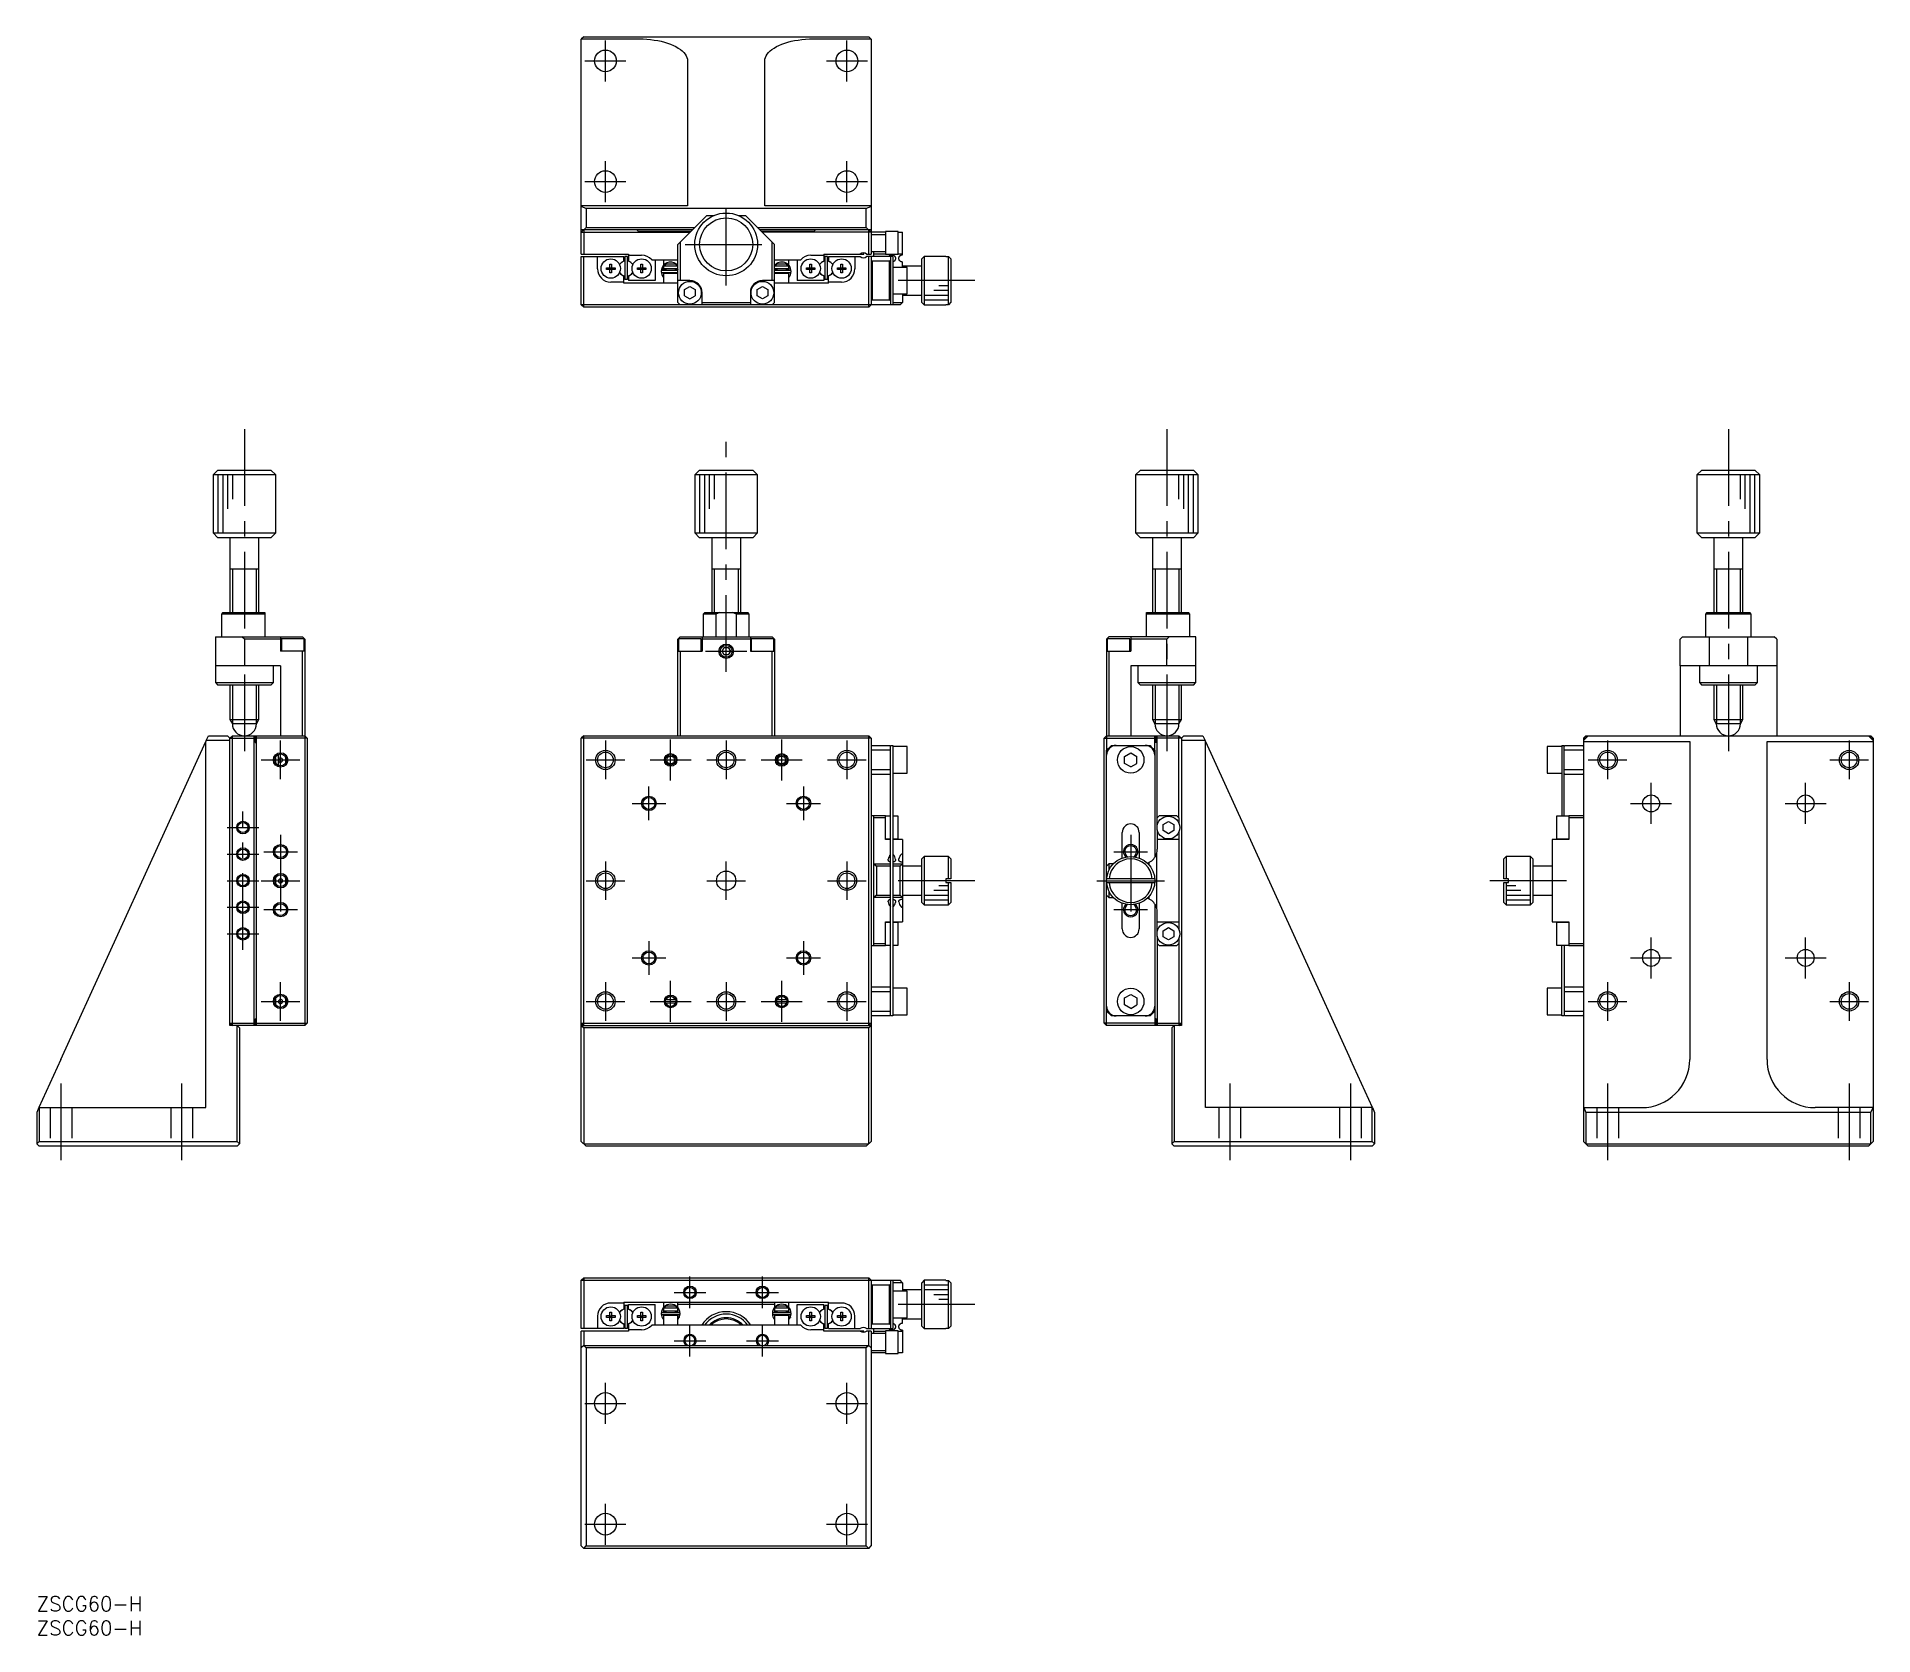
# Model space of a CAD drawing. Extents: x 0 to 380, y -8 to 323.
import ezdxf

# ---------------------------------------------------------------- set-up
doc = ezdxf.new("R2010")
doc.units = 0
doc.header["$LTSCALE"] = 0.5
doc.linetypes.add('CENTER', pattern=[50.8, 31.75, -6.35, 6.35, -6.35])
doc.linetypes.add('DASHED', pattern=[19.05, 12.7, -6.35])
for name, color, linetype in [('MSM_CENTER', 1, 'CENTER'), ('MSM_CONTINUOUS', 7, 'CONTINUOUS'), ('MSM_DASHED', 4, 'DASHED'), ('MSM_NARROW', 5, 'CONTINUOUS'), ('MSM_PART_NUMBER', 7, 'CONTINUOUS')]:
    doc.layers.add(name, color=color, linetype=linetype)
doc.styles.get("Standard").update_dxf_attribs({"font": 'txt.shx', "height": 3, "bigfont": 'bigfont.shx'})

# ---------------------------------------------------------------- blocks, each defined once
blk = doc.blocks.new('*U2')
at = {"layer": 'MSM_PART_NUMBER'}
blk.add_text('ZSCG60-H', height=3, dxfattribs=at).set_placement((0, -3))
blk = doc.blocks.new('*U3')
at = {"layer": 'MSM_PART_NUMBER'}
blk.add_text('ZSCG60-H', height=3, dxfattribs=at).set_placement((0, -8))

msp = doc.modelspace()

# ---------------------------------------------------------------- linework, layer by layer
at = {"layer": 'MSM_CENTER'}
for p, q in [((117.75, 313.75), (117.75, 322.25)), ((167.75, 313.75), (167.75, 322.25)), ((113.5, 318), (122, 318)), ((163.5, 318), (172, 318)), ((117.75, 288.75), (117.75, 297.25)), ((167.75, 288.75), (167.75, 297.25)), ((113.5, 293), (122, 293)), ((163.5, 293), (172, 293)), ((142.75, 271.500001), (142.75, 288.499999)), ((134.250001, 280), (151.249999, 280)), ((194.25, 272.5), (175.25, 272.5)), ((43, 241.750004), (43, 173.250004)), ((142.75, 191.499996), (142.75, 242.250004)), ((234, 241.750004), (234, 173.250004)), ((350.25, 241.750004), (350.25, 173.250004)), ((138.5, 195.749996), (147, 195.749996)), ((50.5, 169.249996), (50.5, 177.249996)), ((117.75, 177.249996), (117.75, 169.249996)), ((131.25, 168.999996), (131.25, 177.499996)), ((142.75, 177.249996), (142.75, 169.249996)), ((154.25, 168.999996), (154.25, 177.499996)), ((167.75, 177.249996), (167.75, 169.249996)), ((325.25, 177.249996), (325.25, 169.249996)), ((375.25, 177.249996), (375.25, 169.249996)), ((46.5, 173.249996), (54.5, 173.249996)), ((113.75, 173.249996), (121.75, 173.249996)), ((127, 173.249996), (135.5, 173.249996)), ((138.75, 173.249996), (146.75, 173.249996)), ((150, 173.249996), (158.5, 173.249996)), ((163.75, 173.249996), (171.75, 173.249996)), ((321.25, 173.249996), (329.25, 173.249996)), ((371.25, 173.249996), (379.25, 173.249996)), ((126.75, 160.749996), (126.75, 167.749996)), ((158.75, 167.749996), (158.75, 160.749996)), ((334.25, 159.999996), (334.25, 168.499996)), ((366.25, 159.999996), (366.25, 168.499996)), ((123.25, 164.249996), (130.25, 164.249996)), ((155.25, 164.249996), (162.25, 164.249996)), ((330, 164.249996), (338.5, 164.249996)), ((362, 164.249996), (370.5, 164.249996)), ((42.7, 133.949996), (42.7, 162.549996)), ((39.4, 159.249996), (46, 159.249996)), ((50.5, 157.749996), (50.5, 138.749996)), ((226.5, 157.749996), (226.5, 138.749996)), ((39.4, 153.749996), (46, 153.749996)), ((47, 154.249996), (54, 154.249996)), ((117.75, 152.249996), (117.75, 144.249996)), ((142.75, 144.249996), (142.75, 152.249996)), ((167.75, 152.249996), (167.75, 144.249996)), ((223, 154.249996), (230, 154.249996)), ((39.4, 148.249996), (46, 148.249996)), ((46.5, 148.249996), (54.5, 148.249996)), ((113.75, 148.249996), (121.75, 148.249996)), ((138.75, 148.249996), (146.75, 148.249996)), ((163.75, 148.249996), (171.75, 148.249996)), ((194.25, 148.249996), (176.25, 148.249996)), ((219.5, 148.249996), (233.5, 148.249996)), ((316.75, 148.249996), (298.75, 148.249996)), ((39.4, 142.749996), (46, 142.749996)), ((47, 142.249996), (54, 142.249996)), ((223, 142.249996), (230, 142.249996)), ((39.4, 137.249996), (46, 137.249996)), ((126.75, 135.749996), (126.75, 128.749996)), ((158.75, 135.749996), (158.75, 128.749996)), ((334.25, 127.999996), (334.25, 136.499996)), ((366.25, 127.999996), (366.25, 136.499996)), ((123.25, 132.249996), (130.25, 132.249996)), ((155.25, 132.249996), (162.25, 132.249996)), ((330, 132.249996), (338.5, 132.249996)), ((362, 132.249996), (370.5, 132.249996)), ((50.5, 119.249996), (50.5, 127.249996)), ((117.75, 127.249996), (117.75, 119.249996)), ((131.25, 118.999996), (131.25, 127.499996)), ((142.75, 127.249996), (142.75, 119.249996)), ((154.25, 118.999996), (154.25, 127.499996)), ((167.75, 127.249996), (167.75, 119.249996)), ((325.25, 127.249996), (325.25, 119.249996)), ((375.25, 127.249996), (375.25, 119.249996)), ((46.5, 123.249996), (54.5, 123.249996)), ((113.75, 123.249996), (121.75, 123.249996)), ((127, 123.249996), (135.5, 123.249996)), ((138.75, 123.249996), (146.75, 123.249996)), ((150, 123.249996), (158.5, 123.249996)), ((163.75, 123.249996), (171.75, 123.249996)), ((321.25, 123.249996), (329.25, 123.249996)), ((371.25, 123.249996), (379.25, 123.249996)), ((5, 106.249996), (5, 88.249996)), ((30, 106.249996), (30, 88.249996)), ((247, 106.249996), (247, 88.249996)), ((272, 106.249996), (272, 88.249996)), ((325.25, 106.249996), (325.25, 88.249996)), ((375.25, 106.249996), (375.25, 88.249996)), ((135.25, 59.7), (135.25, 66.3)), ((150.25, 59.7), (150.25, 66.3)), ((131.95, 63), (138.55, 63)), ((146.95, 63), (153.55, 63)), ((194.25, 60.5), (177.25, 60.5)), ((135.25, 49.7), (135.25, 56.3)), ((150.25, 49.7), (150.25, 56.3)), ((131.95, 53), (138.55, 53)), ((146.95, 53), (153.55, 53)), ((117.75, 35.75), (117.75, 44.25)), ((167.75, 35.75), (167.75, 44.25)), ((113.5, 40), (122, 40)), ((163.5, 40), (172, 40)), ((117.75, 10.75), (117.75, 19.25)), ((167.75, 10.75), (167.75, 19.25)), ((113.5, 15), (122, 15)), ((163.5, 15), (172, 15))]:
    msp.add_line(p, q, dxfattribs=at)
at = {"layer": 'MSM_CONTINUOUS'}
for p, q in [((112.794274, 322.544274), (112.75, 322.5)), ((112.75, 278), (112.75, 322.5)), ((113.25, 323), (112.794274, 322.544274)), ((112.794274, 322.544274), (124.75, 322.544274)), ((113.25, 323), (172.25, 323)), ((124.75, 322.544274), (125.534591, 322.530225)), ((125.534591, 322.530225), (126.314345, 322.488166)), ((126.314345, 322.488166), (127.084454, 322.418356)), ((127.084454, 322.418356), (127.84017, 322.321225)), ((127.84017, 322.321225), (128.576834, 322.197373)), ((128.576834, 322.197373), (129.289905, 322.047562)), ((129.289905, 322.047562), (129.974986, 321.872716)), ((129.974986, 321.872716), (130.627853, 321.673914)), ((130.627853, 321.673914), (131.24448, 321.452381)), ((131.24448, 321.452381), (131.821068, 321.209482)), ((131.821068, 321.209482), (132.35406, 320.946716)), ((132.35406, 320.946716), (132.84017, 320.665703)), ((132.84017, 320.665703), (133.276402, 320.368174)), ((133.276402, 320.368174), (133.660065, 320.055965)), ((133.660065, 320.055965), (133.988795, 319.731)), ((133.988795, 319.731), (134.260565, 319.395283)), ((151.239435, 319.395283), (151.511205, 319.731)), ((151.511205, 319.731), (151.839935, 320.055965)), ((151.839935, 320.055965), (152.223598, 320.368174)), ((152.223598, 320.368174), (152.65983, 320.665703)), ((152.65983, 320.665703), (153.14594, 320.946716)), ((153.14594, 320.946716), (153.678932, 321.209482)), ((153.678932, 321.209482), (154.25552, 321.452381)), ((154.25552, 321.452381), (154.872147, 321.673914)), ((154.872147, 321.673914), (155.525014, 321.872716)), ((155.525014, 321.872716), (156.210095, 322.047562)), ((156.210095, 322.047562), (156.923166, 322.197373)), ((156.923166, 322.197373), (157.65983, 322.321225)), ((157.65983, 322.321225), (158.415546, 322.418356)), ((158.415546, 322.418356), (159.185655, 322.488166)), ((159.185655, 322.488166), (159.965409, 322.530225)), ((159.965409, 322.530225), (160.75, 322.544274)), ((160.75, 322.544274), (172.705726, 322.544274)), ((172.75, 322.5), (172.25, 323)), ((172.75, 322.5), (172.75, 278)), ((134.260565, 319.395283), (134.473699, 319.050883)), ((134.473699, 319.050883), (134.626883, 318.699924)), ((134.626883, 318.699924), (134.719173, 318.34457)), ((134.719173, 318.34457), (134.75, 317.987011)), ((134.75, 317.987011), (134.75, 288)), ((150.75, 317.987011), (150.780827, 318.34457)), ((150.75, 288), (150.75, 317.987011)), ((150.780827, 318.34457), (150.873117, 318.699924)), ((150.873117, 318.699924), (151.026301, 319.050883)), ((151.026301, 319.050883), (151.239435, 319.395283)), ((134.75, 288), (112.75, 288)), ((112.75, 287.909078), (113.75, 287.453352)), ((171.75, 287.453352), (113.75, 287.453352)), ((113.75, 287.453352), (113.75, 283.5)), ((132.75, 280), (138.75, 286)), ((138.75, 286), (140.250003, 286)), ((145.249997, 286), (146.75, 286)), ((152.75, 280), (146.75, 286)), ((172.75, 288), (150.75, 288)), ((171.75, 287.453352), (172.75, 287.909078)), ((171.75, 283.5), (171.75, 287.453352)), ((113.75, 283.5), (112.75, 282.5)), ((135.75, 283), (112.75, 283)), ((112.75, 282.5), (135.25, 282.5)), ((113.25, 283), (113.25, 278)), ((113.75, 283.5), (136.25, 283.5)), ((124.6, 282.65), (124.25, 283)), ((135.4, 282.65), (124.6, 282.65)), ((149.25, 283.5), (171.75, 283.5)), ((172.75, 283), (149.75, 283)), ((160.9, 282.65), (150.1, 282.65)), ((175.75, 282.5), (150.25, 282.5)), ((161.25, 283), (160.9, 282.65)), ((171.75, 283.5), (172.75, 282.5)), ((172.25, 278), (172.25, 283)), ((175.75, 282), (172.75, 282)), ((175.75, 282.65), (175.75, 277.95)), ((178.35, 282.65), (175.75, 282.65)), ((178.35, 277.95), (178.35, 282.65)), ((178.35, 282.5), (179.25, 282.5)), ((179.25, 277.85), (179.25, 282.5)), ((112.75, 278), (122.55, 278)), ((122.55, 278), (122.55, 276.550806)), ((122.55, 277.75), (125.25, 277.75)), ((132.75, 268), (132.75, 280)), ((133.25, 280.5), (133.25, 272.5)), ((152.25, 272.5), (152.25, 280.5)), ((152.75, 268), (152.75, 280)), ((160.25, 277.75), (162.95, 277.75)), ((162.95, 278), (171.25, 278)), ((162.95, 278), (162.95, 276.550806)), ((171.25, 278), (171.25, 278.244987)), ((171.811438, 278), (172.75, 278)), ((172.75, 278.5), (175.75, 278.5)), ((173.35, 277.5), (173.35, 278.5)), ((175.75, 278), (173.35, 278)), ((175.75, 277.95), (178.35, 277.95)), ((176.448626, 277.548162), (176.486094, 277.594501)), ((176.486094, 277.594501), (176.527203, 277.637777)), ((176.527203, 277.637777), (176.571979, 277.677924)), ((176.571979, 277.677924), (176.609014, 277.706703)), ((176.609014, 277.706703), (176.648595, 277.733623)), ((176.648595, 277.733623), (176.691047, 277.758569)), ((176.691047, 277.758569), (176.736696, 277.781426)), ((176.736696, 277.781426), (176.760604, 277.791931)), ((176.760604, 277.791931), (176.785602, 277.801881)), ((176.785602, 277.801881), (176.811799, 277.8112)), ((176.811799, 277.8112), (176.839303, 277.81981)), ((176.839303, 277.81981), (176.868221, 277.827638)), ((176.868221, 277.827638), (176.88241, 277.831035)), ((176.88241, 277.831035), (176.897013, 277.834229)), ((176.897013, 277.834229), (176.912015, 277.837196)), ((176.912015, 277.837196), (176.927404, 277.839911)), ((176.927404, 277.839911), (176.943166, 277.842351)), ((176.943166, 277.842351), (176.959288, 277.844494)), ((176.959288, 277.844494), (176.972403, 277.845975)), ((176.972403, 277.845975), (176.985743, 277.847242)), ((176.985743, 277.847242), (176.999264, 277.848282)), ((176.999264, 277.848282), (177.009792, 277.848921)), ((177.009792, 277.848921), (177.020409, 277.849415)), ((177.020409, 277.849415), (177.031085, 277.849761)), ((177.031085, 277.849761), (177.041789, 277.849955)), ((177.041789, 277.849955), (177.052242, 277.849996)), ((177.052242, 277.849996), (177.0627, 277.849891)), ((177.0627, 277.849891), (177.073134, 277.849643)), ((177.073134, 277.849643), (177.083513, 277.849251)), ((177.083513, 277.849251), (177.094149, 277.848699)), ((177.094149, 277.848699), (177.104708, 277.848001)), ((177.104708, 277.848001), (177.115167, 277.847163)), ((177.115167, 277.847163), (177.125499, 277.84619)), ((177.125499, 277.84619), (177.138565, 277.844752)), ((177.138565, 277.844752), (177.151416, 277.843111)), ((177.151416, 277.843111), (177.16403, 277.84128)), ((177.16403, 277.84128), (177.176384, 277.839275)), ((177.176384, 277.839275), (177.192897, 277.836261)), ((177.192897, 277.836261), (177.208956, 277.832962)), ((177.208956, 277.832962), (177.224556, 277.829404)), ((177.224556, 277.829404), (177.252702, 277.822107)), ((177.252702, 277.822107), (177.27952, 277.814064)), ((177.27952, 277.814064), (177.305102, 277.80534)), ((177.305102, 277.80534), (177.329544, 277.796002)), ((177.329544, 277.796002), (177.352937, 277.786114)), ((177.352937, 277.786114), (177.375377, 277.775744)), ((177.375377, 277.775744), (177.425782, 277.749198)), ((177.425782, 277.749198), (177.472476, 277.720031)), ((177.472476, 277.720031), (177.515704, 277.688339)), ((177.515704, 277.688339), (177.555712, 277.654218)), ((177.555712, 277.654218), (177.592745, 277.617765)), ((177.592745, 277.617765), (177.627049, 277.579076)), ((179.25, 278), (178.35, 278)), ((178.64812, 277.547483), (178.679191, 277.586494)), ((178.679191, 277.586494), (178.713529, 277.62412)), ((178.713529, 277.62412), (178.750523, 277.659484)), ((178.750523, 277.659484), (178.79057, 277.692815)), ((178.79057, 277.692815), (178.83362, 277.723801)), ((178.83362, 277.723801), (178.860836, 277.741134)), ((178.860836, 277.741134), (178.88934, 277.75759)), ((178.88934, 277.75759), (178.919425, 277.773218)), ((178.919425, 277.773218), (178.95113, 277.787878)), ((178.95113, 277.787878), (178.973185, 277.797048)), ((178.973185, 277.797048), (178.996148, 277.805735)), ((178.996148, 277.805735), (179.020096, 277.813894)), ((179.020096, 277.813894), (179.03917, 277.819759)), ((179.03917, 277.819759), (179.058964, 277.825265)), ((179.058964, 277.825265), (179.079506, 277.830366)), ((179.079506, 277.830366), (179.100822, 277.835014)), ((179.100822, 277.835014), (179.114486, 277.837656)), ((179.114486, 277.837656), (179.128483, 277.84009)), ((179.128483, 277.84009), (179.142801, 277.842299)), ((179.142801, 277.842299), (179.153988, 277.843829)), ((179.153988, 277.843829), (179.165367, 277.845209)), ((179.165367, 277.845209), (179.176917, 277.84643)), ((179.176917, 277.84643), (179.188617, 277.847484)), ((179.188617, 277.847484), (179.198594, 277.848236)), ((179.198594, 277.848236), (179.208664, 277.84886)), ((179.208664, 277.84886), (179.218803, 277.849351)), ((179.218803, 277.849351), (179.229167, 277.84971)), ((179.229167, 277.84971), (179.239576, 277.849927)), ((179.239576, 277.849927), (179.25, 277.85)), ((112.75, 267.5), (112.75, 277.5)), ((112.75, 277.5), (121.55, 277.5)), ((113.25, 267), (113.25, 277.5)), ((116.1, 274.95), (116.1, 277.5)), ((117.963639, 275.18), (118.67, 275.18)), ((117.963639, 274.82), (117.963639, 275.18)), ((118.67, 274.82), (117.963639, 274.82)), ((118.67, 275.886361), (119.03, 275.886361)), ((118.67, 275.18), (118.67, 275.886361)), ((118.680372, 275.169628), (118.67, 275.18)), ((118.680372, 274.830372), (118.67, 274.82)), ((118.67, 274.113639), (118.67, 274.82)), ((119.03, 274.113639), (118.67, 274.113639)), ((118.680372, 274.830372), (118.680372, 275.169628)), ((118.680372, 275.169628), (119.019628, 275.169628)), ((119.019628, 274.830372), (118.680372, 274.830372)), ((119.019628, 275.169628), (119.03, 275.18)), ((119.019628, 275.169628), (119.019628, 274.830372)), ((119.019628, 274.830372), (119.03, 274.82)), ((119.03, 275.886361), (119.03, 275.18)), ((119.03, 275.18), (119.736361, 275.18)), ((119.03, 274.82), (119.03, 274.113639)), ((119.736361, 274.82), (119.03, 274.82)), ((119.736361, 275.18), (119.736361, 274.82)), ((121.55, 276.550806), (121.289905, 276.40064)), ((121.55, 276.550806), (121.55, 277.5)), ((121.75, 277.5), (121.75, 272.7)), ((122.35, 277.5), (121.75, 277.5)), ((122.35, 272.7), (122.35, 277.5)), ((122.810095, 276.40064), (122.55, 276.550806)), ((124.363639, 275.18), (125.07, 275.18)), ((124.363639, 274.82), (124.363639, 275.18)), ((125.07, 274.82), (124.363639, 274.82)), ((125.07, 275.886361), (125.43, 275.886361)), ((125.07, 275.18), (125.07, 275.886361)), ((125.080372, 275.169628), (125.07, 275.18)), ((125.080372, 274.830372), (125.07, 274.82)), ((125.07, 274.113639), (125.07, 274.82)), ((125.43, 274.113639), (125.07, 274.113639)), ((125.080372, 275.169628), (125.419628, 275.169628)), ((125.080372, 274.830372), (125.080372, 275.169628)), ((125.419628, 274.830372), (125.080372, 274.830372)), ((125.419628, 275.169628), (125.43, 275.18)), ((125.419628, 275.169628), (125.419628, 274.830372)), ((125.419628, 274.830372), (125.43, 274.82)), ((125.43, 275.886361), (125.43, 275.18)), ((125.43, 275.18), (126.136361, 275.18)), ((125.43, 274.82), (125.43, 274.113639)), ((126.136361, 274.82), (125.43, 274.82)), ((126.136361, 275.18), (126.136361, 274.82)), ((127.329062, 276.8), (132.75, 276.8)), ((128.05, 276.8), (128.05, 272.5)), ((129.442304, 275.115047), (129.306344, 274.427592)), ((129.407494, 274.933885), (129.406415, 274.899659)), ((129.406415, 274.899659), (129.407047, 274.865423)), ((129.407047, 274.865423), (129.409389, 274.83126)), ((129.410284, 274.968017), (129.407494, 274.933885)), ((129.409389, 274.83126), (129.413436, 274.797254)), ((129.414776, 275.001972), (129.410284, 274.968017)), ((129.413436, 274.797254), (129.419178, 274.763487)), ((129.420961, 275.035666), (129.414776, 275.001972)), ((129.419178, 274.763487), (129.426601, 274.730043)), ((129.428824, 275.069018), (129.420961, 275.035666)), ((129.426601, 274.730043), (129.435686, 274.697004)), ((129.438347, 275.101945), (129.428824, 275.069018)), ((129.435686, 274.697004), (129.446413, 274.664449)), ((129.449506, 275.134364), (129.438347, 275.101945)), ((129.446413, 274.664449), (129.458755, 274.632458)), ((129.46156, 275.164531), (129.449506, 275.134364)), ((129.458755, 274.632458), (129.472683, 274.601111)), ((129.461983, 275.16526), (129.46156, 275.164531)), ((129.46535, 275.1673), (129.461983, 275.16526)), ((129.47537, 275.193692), (129.463553, 275.166697)), ((129.467582, 275.167792), (129.46535, 275.1673)), ((129.466381, 275.173397), (129.6898, 275.105696)), ((129.472003, 275.168121), (129.467582, 275.167792)), ((129.477548, 275.167916), (129.472003, 275.168121)), ((129.472683, 274.601111), (129.476375, 274.593453)), ((129.484179, 275.16718), (129.477548, 275.167916)), ((129.491853, 275.165916), (129.484179, 275.16718)), ((129.500517, 275.164133), (129.491853, 275.165916)), ((132.75, 274.595), (129.5, 274.595)), ((129.5, 274.205), (132.75, 274.205)), ((129.510116, 275.161844), (129.500517, 275.164133)), ((129.520584, 275.159062), (129.510116, 275.161844)), ((129.531853, 275.155808), (129.520584, 275.159062)), ((129.543847, 275.152101), (129.531853, 275.155808)), ((129.556486, 275.147968), (129.543847, 275.152101)), ((129.569686, 275.143435), (129.556486, 275.147968)), ((129.58336, 275.138533), (129.569686, 275.143435)), ((129.597417, 275.133294), (129.58336, 275.138533)), ((129.611763, 275.127753), (129.597417, 275.133294)), ((129.626303, 275.121947), (129.611763, 275.127753)), ((129.640939, 275.115915), (129.626303, 275.121947)), ((129.655575, 275.109697), (129.640939, 275.115915)), ((129.670113, 275.103333), (129.655575, 275.109697)), ((129.684457, 275.096867), (129.670113, 275.103333)), ((129.698511, 275.090342), (129.684457, 275.096867)), ((129.6898, 275.105696), (129.750013, 275.075499)), ((129.712182, 275.0838), (129.698511, 275.090342)), ((129.746632, 273.999797), (129.706318, 274.204977)), ((129.725378, 275.077286), (129.712182, 275.0838)), ((129.738012, 275.070842), (129.725378, 275.077286)), ((129.75, 275.064512), (129.738012, 275.070842)), ((129.749678, 273.988569), (129.746632, 273.999797)), ((129.75, 276.8), (129.75, 275.636615)), ((132.75, 275.5), (129.75, 275.5)), ((129.75, 275.5), (129.75, 275)), ((129.75, 275), (132.75, 275)), ((132.75, 274), (129.75, 274)), ((129.75, 274), (129.75, 272)), ((129.796438, 274.899941), (129.797067, 274.915005)), ((129.79658, 274.884867), (129.796438, 274.899941)), ((129.797492, 274.869824), (129.79658, 274.884867)), ((129.797067, 274.915005), (129.798465, 274.93002)), ((129.79917, 274.854851), (129.797492, 274.869824)), ((129.798465, 274.93002), (129.800628, 274.944946)), ((129.801609, 274.839987), (129.79917, 274.854851)), ((129.800628, 274.944946), (129.803552, 274.959743)), ((129.804801, 274.825271), (129.801609, 274.839987)), ((129.803552, 274.959743), (129.807227, 274.974372)), ((129.804317, 275.5), (130.333485, 276)), ((129.808736, 274.810741), (129.804801, 274.825271)), ((129.807227, 274.974372), (129.811643, 274.988795)), ((129.813403, 274.796434), (129.808736, 274.810741)), ((129.811643, 274.988795), (129.816788, 275.002975)), ((129.811805, 274.8), (130.25, 274.8)), ((129.818786, 274.782386), (129.813403, 274.796434)), ((129.816788, 275.002975), (129.820195, 275.011295)), ((129.824871, 274.768634), (129.818786, 274.782386)), ((129.83164, 274.755209), (129.824871, 274.768634)), ((129.839074, 274.742147), (129.83164, 274.755209)), ((129.847152, 274.729478), (129.839074, 274.742147)), ((129.855853, 274.717232), (129.847152, 274.729478)), ((129.865151, 274.705439), (129.855853, 274.717232)), ((129.875024, 274.694126), (129.865151, 274.705439)), ((129.885445, 274.683319), (129.875024, 274.694126)), ((129.896386, 274.673043), (129.885445, 274.683319)), ((129.907821, 274.663321), (129.896386, 274.673043)), ((129.91972, 274.654176), (129.907821, 274.663321)), ((129.932053, 274.645628), (129.91972, 274.654176)), ((129.944791, 274.637694), (129.932053, 274.645628)), ((129.957901, 274.630394), (129.944791, 274.637694)), ((129.971353, 274.623743), (129.957901, 274.630394)), ((129.985113, 274.617756), (129.971353, 274.623743)), ((129.99915, 274.612445), (129.985113, 274.617756)), ((130.01343, 274.607822), (129.99915, 274.612445)), ((130.027918, 274.603898), (130.01343, 274.607822)), ((130.042581, 274.600681), (130.027918, 274.603898)), ((130.057385, 274.598177), (130.042581, 274.600681)), ((130.072294, 274.596394), (130.057385, 274.598177)), ((130.087274, 274.595334), (130.072294, 274.596394)), ((130.101499, 274.595), (130.087274, 274.595334)), ((130.25, 275), (130.25, 274.595)), ((130.25, 274.205), (130.25, 274)), ((130.333485, 276), (132.166515, 276)), ((132.166515, 276), (132.695683, 275.5)), ((132.25, 274.595), (132.25, 275)), ((132.25, 274.8), (132.688184, 274.8)), ((132.25, 274), (132.25, 274.205)), ((132.405196, 274.595076), (132.398501, 274.595)), ((132.4202, 274.595771), (132.405196, 274.595076)), ((132.435156, 274.597193), (132.4202, 274.595771)), ((132.450027, 274.599338), (132.435156, 274.597193)), ((132.464779, 274.602202), (132.450027, 274.599338)), ((132.479378, 274.60578), (132.464779, 274.602202)), ((132.493787, 274.610063), (132.479378, 274.60578)), ((132.507974, 274.615043), (132.493787, 274.610063)), ((132.521903, 274.620709), (132.507974, 274.615043)), ((132.535542, 274.62705), (132.521903, 274.620709)), ((132.548857, 274.634052), (132.535542, 274.62705)), ((132.561814, 274.6417), (132.548857, 274.634052)), ((132.574383, 274.649977), (132.561814, 274.6417)), ((132.586532, 274.658864), (132.574383, 274.649977)), ((132.598229, 274.668343), (132.586532, 274.658864)), ((132.609444, 274.678391), (132.598229, 274.668343)), ((132.620149, 274.688986), (132.609444, 274.678391)), ((132.630316, 274.700103), (132.620149, 274.688986)), ((132.639917, 274.711716), (132.630316, 274.700103)), ((132.648926, 274.723797), (132.639917, 274.711716)), ((132.65732, 274.736317), (132.648926, 274.723797)), ((132.665074, 274.749246), (132.65732, 274.736317)), ((132.672167, 274.762552), (132.665074, 274.749246)), ((132.67858, 274.776201), (132.672167, 274.762552)), ((132.684293, 274.790159), (132.67858, 274.776201)), ((132.679805, 275.011295), (132.685571, 274.996751)), ((132.689291, 274.80439), (132.684293, 274.790159)), ((132.68521, 275.000158), (132.750286, 274.811635)), ((132.685571, 274.996751), (132.690387, 274.982489)), ((132.693559, 274.818857), (132.689291, 274.80439)), ((132.690387, 274.982489), (132.694472, 274.967997)), ((132.697085, 274.833523), (132.693559, 274.818857)), ((132.694472, 274.967997), (132.697816, 274.95331)), ((132.699859, 274.84835), (132.697085, 274.833523)), ((132.697816, 274.95331), (132.700406, 274.938468)), ((132.701872, 274.863298), (132.699859, 274.84835)), ((132.700406, 274.938468), (132.702236, 274.92351)), ((132.703118, 274.878328), (132.701872, 274.863298)), ((132.702236, 274.92351), (132.7033, 274.908474)), ((132.703595, 274.8934), (132.703118, 274.878328)), ((132.7033, 274.908474), (132.703595, 274.8934)), ((152.75, 276.8), (158.170938, 276.8)), ((155.75, 275.5), (152.75, 275.5)), ((152.75, 275), (155.75, 275)), ((156, 274.595), (152.75, 274.595)), ((152.75, 274.205), (156, 274.205)), ((155.75, 274), (152.75, 274)), ((152.796438, 274.899941), (152.797067, 274.915005)), ((152.79658, 274.884867), (152.796438, 274.899941)), ((152.797492, 274.869824), (152.79658, 274.884867)), ((152.797067, 274.915005), (152.798465, 274.93002)), ((152.79917, 274.854851), (152.797492, 274.869824)), ((152.798465, 274.93002), (152.800628, 274.944946)), ((152.801609, 274.839987), (152.79917, 274.854851)), ((152.800628, 274.944946), (152.803552, 274.959743)), ((152.804801, 274.825271), (152.801609, 274.839987)), ((152.803552, 274.959743), (152.807227, 274.974372)), ((152.804317, 275.5), (153.333485, 276)), ((152.808736, 274.810741), (152.804801, 274.825271)), ((152.807227, 274.974372), (152.811643, 274.988795)), ((152.813403, 274.796434), (152.808736, 274.810741)), ((152.811643, 274.988795), (152.816788, 275.002975)), ((152.811805, 274.8), (153.25, 274.8)), ((152.818786, 274.782386), (152.813403, 274.796434)), ((152.816788, 275.002975), (152.820195, 275.011295)), ((152.824871, 274.768634), (152.818786, 274.782386)), ((152.83164, 274.755209), (152.824871, 274.768634)), ((152.839074, 274.742147), (152.83164, 274.755209)), ((152.847152, 274.729478), (152.839074, 274.742147)), ((152.855853, 274.717232), (152.847152, 274.729478)), ((152.865151, 274.705439), (152.855853, 274.717232)), ((152.875024, 274.694126), (152.865151, 274.705439)), ((152.885445, 274.683319), (152.875024, 274.694126)), ((152.896386, 274.673043), (152.885445, 274.683319)), ((152.907821, 274.663321), (152.896386, 274.673043)), ((152.91972, 274.654176), (152.907821, 274.663321)), ((152.932053, 274.645628), (152.91972, 274.654176)), ((152.944791, 274.637694), (152.932053, 274.645628)), ((152.957901, 274.630394), (152.944791, 274.637694)), ((152.971353, 274.623743), (152.957901, 274.630394)), ((152.985113, 274.617756), (152.971353, 274.623743)), ((152.99915, 274.612445), (152.985113, 274.617756)), ((153.01343, 274.607822), (152.99915, 274.612445)), ((153.027918, 274.603898), (153.01343, 274.607822)), ((153.042581, 274.600681), (153.027918, 274.603898)), ((153.057385, 274.598177), (153.042581, 274.600681)), ((153.072294, 274.596394), (153.057385, 274.598177)), ((153.087274, 274.595334), (153.072294, 274.596394)), ((153.101499, 274.595), (153.087274, 274.595334)), ((153.25, 275), (153.25, 274.595)), ((153.25, 274.205), (153.25, 274)), ((153.333485, 276), (155.166515, 276)), ((155.166515, 276), (155.695683, 275.5)), ((155.25, 274.595), (155.25, 275)), ((155.25, 274.8), (155.688184, 274.8)), ((155.25, 274), (155.25, 274.205)), ((155.405196, 274.595076), (155.398501, 274.595)), ((155.4202, 274.595771), (155.405196, 274.595076)), ((155.435156, 274.597193), (155.4202, 274.595771)), ((155.450027, 274.599338), (155.435156, 274.597193)), ((155.464779, 274.602202), (155.450027, 274.599338)), ((155.479378, 274.60578), (155.464779, 274.602202)), ((155.493787, 274.610063), (155.479378, 274.60578)), ((155.507974, 274.615043), (155.493787, 274.610063)), ((155.521903, 274.620709), (155.507974, 274.615043)), ((155.535542, 274.62705), (155.521903, 274.620709)), ((155.548857, 274.634052), (155.535542, 274.62705)), ((155.561814, 274.6417), (155.548857, 274.634052)), ((155.574383, 274.649977), (155.561814, 274.6417)), ((155.586532, 274.658864), (155.574383, 274.649977)), ((155.598229, 274.668343), (155.586532, 274.658864)), ((155.609444, 274.678391), (155.598229, 274.668343)), ((155.620149, 274.688986), (155.609444, 274.678391)), ((155.630316, 274.700103), (155.620149, 274.688986)), ((155.639917, 274.711716), (155.630316, 274.700103)), ((155.648926, 274.723797), (155.639917, 274.711716)), ((155.65732, 274.736317), (155.648926, 274.723797)), ((155.665074, 274.749246), (155.65732, 274.736317)), ((155.672167, 274.762552), (155.665074, 274.749246)), ((155.67858, 274.776201), (155.672167, 274.762552)), ((155.684293, 274.790159), (155.67858, 274.776201)), ((155.679805, 275.011295), (155.685571, 274.996751)), ((155.689291, 274.80439), (155.684293, 274.790159)), ((155.68521, 275.000158), (155.793689, 274.595043)), ((155.685571, 274.996751), (155.690387, 274.982489)), ((155.693559, 274.818857), (155.689291, 274.80439)), ((155.690387, 274.982489), (155.694472, 274.967997)), ((155.697085, 274.833523), (155.693559, 274.818857)), ((155.694472, 274.967997), (155.697816, 274.95331)), ((155.699859, 274.84835), (155.697085, 274.833523)), ((155.697816, 274.95331), (155.700406, 274.938468)), ((155.701872, 274.863298), (155.699859, 274.84835)), ((155.700406, 274.938468), (155.702236, 274.92351)), ((155.703118, 274.878328), (155.701872, 274.863298)), ((155.702236, 274.92351), (155.7033, 274.908474)), ((155.703595, 274.8934), (155.703118, 274.878328)), ((155.7033, 274.908474), (155.703595, 274.8934)), ((155.75, 275.636245), (155.75, 276.8)), ((155.75, 275), (155.75, 275.5)), ((155.75, 272), (155.75, 274)), ((155.756247, 274.010774), (155.750086, 273.987567)), ((155.793366, 274.204944), (155.756247, 274.010774)), ((156.059821, 275.107645), (156.03844, 275.164531)), ((157.45, 276.8), (157.45, 272.5)), ((159.363639, 275.18), (160.07, 275.18)), ((159.363639, 274.82), (159.363639, 275.18)), ((160.07, 274.82), (159.363639, 274.82)), ((160.07, 275.886361), (160.43, 275.886361)), ((160.07, 275.18), (160.07, 275.886361)), ((160.080372, 275.169628), (160.07, 275.18)), ((160.080372, 274.830372), (160.07, 274.82)), ((160.07, 274.113639), (160.07, 274.82)), ((160.43, 274.113639), (160.07, 274.113639)), ((160.080372, 274.830372), (160.080372, 275.169628)), ((160.080372, 275.169628), (160.419628, 275.169628)), ((160.419628, 274.830372), (160.080372, 274.830372)), ((160.419628, 275.169628), (160.43, 275.18)), ((160.419628, 275.169628), (160.419628, 274.830372)), ((160.419628, 274.830372), (160.43, 274.82)), ((160.43, 275.886361), (160.43, 275.18)), ((160.43, 275.18), (161.136361, 275.18)), ((160.43, 274.82), (160.43, 274.113639)), ((161.136361, 274.82), (160.43, 274.82)), ((161.136361, 275.18), (161.136361, 274.82)), ((162.689905, 276.40064), (162.95, 276.550806)), ((163.15, 277.5), (163.15, 272.7)), ((163.75, 277.5), (163.15, 277.5)), ((163.75, 272.7), (163.75, 277.5)), ((163.95, 277.5), (163.95, 276.550806)), ((163.95, 277.5), (170.488562, 277.5)), ((163.95, 276.550806), (164.210095, 276.40064)), ((165.763639, 274.82), (165.763639, 275.18)), ((165.763639, 275.18), (166.47, 275.18)), ((166.47, 274.82), (165.763639, 274.82)), ((166.47, 275.886361), (166.83, 275.886361)), ((166.47, 275.18), (166.47, 275.886361)), ((166.480372, 275.169628), (166.47, 275.18)), ((166.480372, 274.830372), (166.47, 274.82)), ((166.47, 274.113639), (166.47, 274.82)), ((166.83, 274.113639), (166.47, 274.113639)), ((166.480372, 274.830372), (166.480372, 275.169628)), ((166.480372, 275.169628), (166.819628, 275.169628)), ((166.819628, 274.830372), (166.480372, 274.830372)), ((166.819628, 275.169628), (166.83, 275.18)), ((166.819628, 275.169628), (166.819628, 274.830372)), ((166.819628, 274.830372), (166.83, 274.82)), ((166.83, 275.886361), (166.83, 275.18)), ((166.83, 275.18), (167.536361, 275.18)), ((167.536361, 274.82), (166.83, 274.82)), ((166.83, 274.82), (166.83, 274.113639)), ((167.536361, 275.18), (167.536361, 274.82)), ((169.4, 277.5), (169.4, 274.95)), ((177.25, 277.5), (171.811438, 277.5)), ((172.25, 267), (172.25, 277.5)), ((172.75, 277.5), (172.75, 267.5)), ((172.75, 276.7), (172.95, 276.5)), ((172.95, 276.5), (172.95, 268.5)), ((176.55, 276.5), (172.95, 276.5)), ((176.415592, 277.500034), (176.448626, 277.548162)), ((176.55, 276.5), (176.75, 276.7)), ((176.55, 268.5), (176.55, 276.5)), ((176.75, 277.5), (176.75, 267.5)), ((177.25, 277.5), (177.25, 267.5)), ((177.274953, 276.384532), (177.25, 276.377158)), ((180.25, 275.25), (177.25, 275.25)), ((177.299576, 276.392744), (177.274953, 276.384532)), ((177.323817, 276.40177), (177.299576, 276.392744)), ((177.354777, 276.414724), (177.323817, 276.40177)), ((177.385011, 276.42899), (177.354777, 276.414724)), ((177.414419, 276.444491), (177.385011, 276.42899)), ((177.442902, 276.461151), (177.414419, 276.444491)), ((177.469487, 276.478289), (177.442902, 276.461151)), ((177.495173, 276.496418), (177.469487, 276.478289)), ((177.519895, 276.515455), (177.495173, 276.496418)), ((177.54359, 276.535315), (177.519895, 276.515455)), ((177.566825, 276.556505), (177.54359, 276.535315)), ((177.58897, 276.578461), (177.566825, 276.556505)), ((177.609985, 276.60109), (177.58897, 276.578461)), ((177.629834, 276.624298), (177.609985, 276.60109)), ((177.627049, 277.579076), (177.662534, 277.532794)), ((177.648035, 276.647395), (177.629834, 276.624298)), ((177.66515, 276.670949), (177.648035, 276.647395)), ((177.662534, 277.532794), (177.69452, 277.48354)), ((177.68117, 276.694882), (177.66515, 276.670949)), ((177.696085, 276.719114), (177.68117, 276.694882)), ((177.69452, 277.48354), (177.722819, 277.431382)), ((177.713059, 276.749503), (177.696085, 276.719114)), ((177.728405, 276.780222), (177.713059, 276.749503)), ((177.722819, 277.431382), (177.741954, 277.389312)), ((177.742142, 276.811148), (177.728405, 276.780222)), ((177.741954, 277.389312), (177.758687, 277.345497)), ((177.754286, 276.842161), (177.742142, 276.811148)), ((177.76777, 276.882506), (177.754286, 276.842161)), ((177.758687, 277.345497), (177.772841, 277.300011)), ((177.778759, 276.92278), (177.76777, 276.882506)), ((177.772841, 277.300011), (177.784243, 277.25293)), ((177.787343, 276.962793), (177.778759, 276.92278)), ((177.784243, 277.25293), (177.792236, 277.20758)), ((177.794994, 277.01352), (177.787343, 276.962793)), ((177.792236, 277.20758), (177.797515, 277.160773)), ((177.799101, 277.063552), (177.794994, 277.01352)), ((177.797515, 277.160773), (177.799872, 277.1127)), ((177.799872, 277.1127), (177.799101, 277.063552)), ((178.500053, 277.091088), (178.500823, 277.135125)), ((178.501216, 277.057307), (178.500053, 277.091088)), ((178.500823, 277.135125), (178.504088, 277.178196)), ((178.503955, 277.023075), (178.501216, 277.057307)), ((178.508311, 276.988657), (178.503955, 277.023075)), ((178.504088, 277.178196), (178.509751, 277.220543)), ((178.514366, 276.953911), (178.508311, 276.988657)), ((178.509751, 277.220543), (178.517655, 277.261775)), ((178.522009, 276.919644), (178.514366, 276.953911)), ((178.517655, 277.261775), (178.527902, 277.302667)), ((178.531414, 276.88521), (178.522009, 276.919644)), ((178.527902, 277.302667), (178.540222, 277.342312)), ((178.542555, 276.850961), (178.531414, 276.88521)), ((178.540222, 277.342312), (178.554589, 277.380899)), ((178.555553, 276.816729), (178.542555, 276.850961)), ((178.554589, 277.380899), (178.570837, 277.418178)), ((178.569708, 276.784247), (178.555553, 276.816729)), ((178.585646, 276.751961), (178.569708, 276.784247)), ((178.570837, 277.418178), (178.593867, 277.463304)), ((178.603384, 276.720015), (178.585646, 276.751961)), ((178.593867, 277.463304), (178.619597, 277.506315)), ((178.62253, 276.689175), (178.603384, 276.720015)), ((178.619597, 277.506315), (178.64812, 277.547483)), ((178.643463, 276.658854), (178.62253, 276.689175)), ((178.666165, 276.629217), (178.643463, 276.658854)), ((178.68917, 276.602038), (178.666165, 276.629217)), ((178.713753, 276.575657), (178.68917, 276.602038)), ((178.739858, 276.550222), (178.713753, 276.575657)), ((178.766793, 276.526409), (178.739858, 276.550222)), ((178.795139, 276.503681), (178.766793, 276.526409)), ((178.824803, 276.482175), (178.795139, 276.503681)), ((178.848051, 276.466804), (178.824803, 276.482175)), ((178.871998, 276.452224), (178.848051, 276.466804)), ((178.896442, 276.438565), (178.871998, 276.452224)), ((178.921507, 276.425765), (178.896442, 276.438565)), ((178.946627, 276.414096), (178.921507, 276.425765)), ((178.972268, 276.403319), (178.946627, 276.414096)), ((178.998212, 276.393528), (178.972268, 276.403319)), ((179.024591, 276.384674), (178.998212, 276.393528)), ((179.05237, 276.376507), (179.024591, 276.384674)), ((179.080519, 276.3694), (179.05237, 276.376507)), ((179.108776, 276.363417), (179.080519, 276.3694)), ((179.137295, 276.358517), (179.108776, 276.363417)), ((179.165396, 276.354788), (179.137295, 276.358517)), ((179.193648, 276.35212), (179.165396, 276.354788)), ((179.221799, 276.350531), (179.193648, 276.35212)), ((179.25, 276.35), (179.221799, 276.350531)), ((179.25, 275.25), (179.25, 276.35)), ((183.25, 275.5), (179.25, 275.5)), ((180.25, 269.75), (180.25, 275.25)), ((183.75, 277.5), (183.25, 277)), ((183.25, 268), (183.25, 277)), ((183.75, 277.5), (183.75, 267.5)), ((188.25, 277.5), (183.75, 277.5)), ((188.25, 277.5), (188.25, 277.483974)), ((188.25, 277.483974), (188.75, 277.483974)), ((188.75, 267.516026), (188.75, 277.483974)), ((188.75, 277.483974), (189.25, 276.982187)), ((189.25, 276.982187), (189.25, 268.017813)), ((121.55, 272.2), (118.85, 272.2)), ((121.289905, 273.59936), (121.55, 273.449194)), ((121.55, 272), (121.55, 273.449194)), ((132.75, 272), (121.55, 272)), ((122.35, 272.7), (121.75, 272.7)), ((122.55, 273.449194), (122.810095, 273.59936)), ((122.55, 273.449194), (122.55, 272.5)), ((128.05, 272.5), (122.55, 272.5)), ((135.25, 272.5), (132.75, 272.5)), ((134.15, 270.635085), (135.25, 271.270171)), ((134.15, 269.364915), (134.15, 270.635085)), ((135.25, 271.270171), (136.35, 270.635085)), ((136.35, 270.635085), (136.35, 269.364915)), ((137.75, 267.5), (137.75, 270)), ((147.75, 270), (147.75, 267.5)), ((149.15, 270.635085), (150.25, 271.270171)), ((149.15, 269.364915), (149.15, 270.635085)), ((152.75, 272.5), (150.25, 272.5)), ((150.25, 271.270171), (151.35, 270.635085)), ((151.35, 270.635085), (151.35, 269.364915)), ((163.95, 272), (152.75, 272)), ((162.95, 272.5), (157.45, 272.5)), ((162.95, 273.449194), (162.689905, 273.59936)), ((162.95, 273.449194), (162.95, 272.5)), ((163.75, 272.7), (163.15, 272.7)), ((164.210095, 273.59936), (163.95, 273.449194)), ((163.95, 272), (163.95, 273.449194)), ((166.65, 272.2), (163.95, 272.2)), ((113.25, 267), (112.75, 267.5)), ((178.75, 267.5), (112.75, 267.5)), ((172.25, 267), (113.25, 267)), ((132.75, 268), (133.25, 267.5)), ((134.15, 269.364915), (135.25, 268.729829)), ((135.25, 268.729829), (136.35, 269.364915)), ((137.75, 268), (147.75, 268)), ((150.25, 268.729829), (149.15, 269.364915)), ((151.35, 269.364915), (150.25, 268.729829)), ((152.25, 267.5), (152.75, 268)), ((172.25, 267), (172.75, 267.5)), ((172.95, 268.5), (172.75, 268.3)), ((172.95, 268.5), (176.55, 268.5)), ((176.75, 268.3), (176.55, 268.5)), ((177.25, 269.75), (180.25, 269.75)), ((177.25, 268), (179.25, 268)), ((178.75, 267.5), (179.25, 268)), ((179.25, 269.75), (179.25, 268)), ((179.25, 269.5), (183.25, 269.5)), ((183.25, 268), (183.75, 267.5)), ((183.75, 267.5), (188.25, 267.5)), ((188.75, 267.516026), (188.25, 267.516026)), ((188.25, 267.516026), (188.25, 267.5)), ((189.25, 268.017813), (188.75, 267.516026)), ((37.5, 233.249996), (36.5, 232.249996)), ((49.5, 232.249996), (36.5, 232.249996)), ((36.5, 232.249996), (36.5, 220.249996)), ((37.5, 233.249996), (48.5, 233.249996)), ((49.5, 232.249996), (48.5, 233.249996)), ((49.5, 220.249996), (49.5, 232.249996)), ((137.25, 233.249996), (136.25, 232.249996)), ((149.25, 232.249996), (136.25, 232.249996)), ((136.25, 232.249996), (136.25, 220.249996)), ((137.25, 233.249996), (148.25, 233.249996)), ((149.25, 232.249996), (148.25, 233.249996)), ((149.25, 220.249996), (149.25, 232.249996)), ((228.5, 233.249996), (227.5, 232.249996)), ((240.5, 232.249996), (227.5, 232.249996)), ((227.5, 232.249996), (227.5, 220.249996)), ((228.5, 233.249996), (239.5, 233.249996)), ((240.5, 232.249996), (239.5, 233.249996)), ((240.5, 220.249996), (240.5, 232.249996)), ((344.75, 233.249996), (343.75, 232.249996)), ((356.75, 232.249996), (343.75, 232.249996)), ((343.75, 232.249996), (343.75, 220.249996)), ((344.75, 233.249996), (355.75, 233.249996)), ((356.75, 232.249996), (355.75, 233.249996)), ((356.75, 220.249996), (356.75, 232.249996)), ((36.5, 220.249996), (49.5, 220.249996)), ((36.5, 220.249996), (37.5, 219.249996)), ((48.5, 219.249996), (37.5, 219.249996)), ((40, 219.249996), (40, 203.749996)), ((46, 203.749996), (46, 219.249996)), ((48.5, 219.249996), (49.5, 220.249996)), ((136.25, 220.249996), (149.25, 220.249996)), ((136.25, 220.249996), (137.25, 219.249996)), ((148.25, 219.249996), (137.25, 219.249996)), ((139.75, 219.249996), (139.75, 203.750016)), ((145.75, 203.750016), (145.75, 219.249996)), ((148.25, 219.249996), (149.25, 220.249996)), ((227.5, 220.249996), (240.5, 220.249996)), ((227.5, 220.249996), (228.5, 219.249996)), ((239.5, 219.249996), (228.5, 219.249996)), ((231, 219.249996), (231, 203.749996)), ((237, 203.749996), (237, 219.249996)), ((239.5, 219.249996), (240.5, 220.249996)), ((343.75, 220.249996), (356.75, 220.249996)), ((343.75, 220.249996), (344.75, 219.249996)), ((355.75, 219.249996), (344.75, 219.249996)), ((347.25, 219.249996), (347.25, 203.750016)), ((353.25, 203.750016), (353.25, 219.249996)), ((355.75, 219.249996), (356.75, 220.249996)), ((46.000005, 212.749996), (39.999995, 212.749996)), ((145.750005, 212.749996), (139.749995, 212.749996)), ((237.000005, 212.749996), (230.999995, 212.749996)), ((353.250005, 212.749996), (347.249995, 212.749996)), ((38.55, 203.749996), (38.25, 203.449996)), ((47.25, 203.449996), (38.25, 203.449996)), ((38.25, 203.449996), (38.25, 198.749996)), ((38.55, 203.749996), (47.25, 203.749996)), ((47.25, 203.749996), (47.25, 198.749996)), ((138.3, 203.749996), (138, 203.449996)), ((140.62868, 203.449996), (138, 203.449996)), ((138, 203.449996), (138, 198.749996)), ((138.3, 203.749996), (147.2, 203.749996)), ((141.430909, 203.749996), (140.62868, 203.449996)), ((140.62868, 203.449996), (140.62868, 198.749996)), ((144.87132, 203.449996), (144.069091, 203.749996)), ((147.5, 203.449996), (144.87132, 203.449996)), ((144.87132, 198.749996), (144.87132, 203.449996)), ((147.5, 203.449996), (147.2, 203.749996)), ((147.5, 198.749996), (147.5, 203.449996)), ((229.75, 203.749996), (238.45, 203.749996)), ((229.75, 198.749996), (229.75, 203.749996)), ((238.75, 203.449996), (229.75, 203.449996)), ((238.75, 203.449996), (238.45, 203.749996)), ((238.75, 198.749996), (238.75, 203.449996)), ((345.8, 203.749996), (345.5, 203.449996)), ((355, 203.449996), (345.5, 203.449996)), ((345.5, 203.449996), (345.5, 198.749996)), ((345.8, 203.749996), (354.7, 203.749996)), ((355, 203.449996), (354.7, 203.749996)), ((355, 198.749996), (355, 203.449996)), ((37, 198.749996), (55, 198.749996)), ((37, 198.749996), (37, 189.249996)), ((43, 198.249996), (42.5, 198.749996)), ((43, 198.249996), (43, 192.749996)), ((50.5, 198.249996), (43, 198.249996)), ((50.5, 198.749996), (50.5, 195.749996)), ((55.35, 198.349996), (50.65, 198.349996)), ((50.65, 198.349996), (50.65, 195.749996)), ((55.5, 198.249996), (55, 198.749996)), ((55.35, 195.749996), (55.35, 198.349996)), ((55.5, 198.249996), (55.5, 118.249996)), ((133.25, 198.749996), (132.75, 198.249996)), ((132.75, 178.249996), (132.75, 198.249996)), ((137.6, 198.349996), (132.9, 198.349996)), ((132.9, 198.349996), (132.9, 195.749996)), ((133.25, 198.749996), (152.25, 198.749996)), ((137.6, 195.749996), (137.6, 198.349996)), ((137.75, 198.749996), (137.75, 195.749996)), ((147.75, 198.249996), (137.75, 198.249996)), ((147.75, 198.749996), (147.75, 195.749996)), ((152.6, 198.349996), (147.9, 198.349996)), ((147.9, 198.349996), (147.9, 195.749996)), ((152.75, 198.249996), (152.25, 198.749996)), ((152.6, 195.749996), (152.6, 198.349996)), ((152.75, 198.249996), (152.75, 178.249996)), ((222, 198.749996), (221.5, 198.249996)), ((221.5, 198.249996), (221.5, 175.249997)), ((226.35, 198.349996), (221.65, 198.349996)), ((221.65, 198.349996), (221.65, 195.749996)), ((240, 198.749996), (222, 198.749996)), ((226.35, 195.749996), (226.35, 198.349996)), ((226.5, 198.749996), (226.5, 195.749996)), ((234, 198.249996), (226.5, 198.249996)), ((233.999998, 192.749996), (234, 198.249996)), ((234.5, 198.749996), (234, 198.249996)), ((240, 189.249996), (240, 198.749996)), ((340.249998, 192.749996), (340.25, 198.249996)), ((340.75, 198.749996), (340.25, 198.249996)), ((340.75, 198.749996), (359.75, 198.749996)), ((346.25, 198.749996), (346.25, 192.749996)), ((354.25, 192.749996), (354.25, 198.749996)), ((360.25, 198.249996), (359.75, 198.749996)), ((360.25, 198.249996), (360.25, 178.249996)), ((55.5, 195.749996), (50.5, 195.749996)), ((55, 178.249996), (55, 195.749996)), ((132.75, 195.749996), (137.75, 195.749996)), ((133.25, 195.749996), (133.25, 178.249996)), ((141.883975, 195.749996), (142.316987, 196.499996)), ((142.316987, 194.999996), (141.883975, 195.749996)), ((142.316987, 196.499996), (143.183013, 196.499996)), ((143.183013, 194.999996), (142.316987, 194.999996)), ((143.183013, 196.499996), (143.616025, 195.749996)), ((143.616025, 195.749996), (143.183013, 194.999996)), ((147.75, 195.749996), (152.75, 195.749996)), ((152.25, 178.249996), (152.25, 195.749996)), ((221.5, 195.749996), (226.5, 195.749996)), ((222, 195.749996), (222, 178.249996)), ((50.5, 192.749996), (37, 192.749996)), ((49, 189.249996), (49, 192.749996)), ((50.5, 192.749996), (50.5, 178.249996)), ((226.5, 192.749996), (226.5, 178.249996)), ((240, 192.749996), (226.5, 192.749996)), ((228, 192.749996), (228, 189.249996)), ((360.25, 192.749996), (340.249998, 192.749996)), ((340.249998, 192.749996), (340.249998, 178.249996)), ((344.25, 192.749996), (344.25, 189.249996)), ((356.25, 189.249996), (356.25, 192.749996)), ((37, 189.249996), (49, 189.249996)), ((37, 189.249996), (37.5, 188.749996)), ((48.5, 188.749996), (37.5, 188.749996)), ((40, 188.749996), (40, 181.616022)), ((46, 181.616022), (46, 188.749996)), ((48.5, 188.749996), (49, 189.249996)), ((228, 189.249996), (240, 189.249996)), ((228, 189.249996), (228.5, 188.749996)), ((239.5, 188.749996), (228.5, 188.749996)), ((231, 188.749996), (231, 181.616022)), ((237, 181.616022), (237, 188.749996)), ((239.5, 188.749996), (240, 189.249996)), ((344.25, 189.249996), (356.25, 189.249996)), ((344.25, 189.249996), (344.75, 188.749996)), ((355.75, 188.749996), (344.75, 188.749996)), ((347.25, 188.749977), (347.25, 181.616022)), ((353.25, 181.616022), (353.25, 188.749977)), ((355.75, 188.749996), (356.25, 189.249996)), ((40, 181.616022), (46, 181.616022)), ((40, 181.616022), (40.5, 180.749996)), ((45.5, 180.749996), (40.5, 180.749996)), ((45.5, 180.749996), (46, 181.616022)), ((231, 181.616022), (237, 181.616022)), ((231, 181.616022), (231.5, 180.749996)), ((236.5, 180.749996), (231.5, 180.749996)), ((236.5, 180.749996), (237, 181.616022)), ((347.25, 181.616022), (353.25, 181.616022)), ((347.25, 181.616022), (347.75, 180.749996)), ((352.75, 180.749996), (347.75, 180.749996)), ((352.75, 180.749996), (353.25, 181.616022)), ((5.012989, 111.249996), (35, 177.050487)), ((35.090922, 177.249996), (35, 177.050487)), ((35, 101.249996), (35, 177.050487)), ((35.090922, 177.249996), (35.546648, 178.249996)), ((40, 177.249996), (35.090922, 177.249996)), ((35.546648, 178.249996), (39.5, 178.249996)), ((40, 177.749996), (39.5, 178.249996)), ((40, 177.749996), (40.5, 178.249996)), ((40, 177.749996), (45, 177.749996)), ((40, 118.249996), (40, 177.749996)), ((40.5, 118.249996), (40.5, 178.249996)), ((40.5, 178.249996), (55.5, 178.249996)), ((45, 118.249996), (45, 178.249996)), ((45.25, 176.849996), (45.25, 178.249996)), ((45.25, 176.849996), (45.5, 176.849996)), ((45.5, 118.249996), (45.5, 178.249996)), ((56, 177.749996), (45.5, 177.749996)), ((56, 177.749996), (55.5, 178.249996)), ((56, 177.749996), (56, 118.749996)), ((113.25, 178.249996), (112.75, 177.749996)), ((172.75, 177.749996), (112.75, 177.749996)), ((112.75, 94.249996), (112.75, 177.749996)), ((113.25, 118.249996), (113.25, 178.249996)), ((113.25, 178.249996), (172.25, 178.249996)), ((172.25, 118.249996), (172.25, 178.249996)), ((172.75, 177.749996), (172.25, 178.249996)), ((172.75, 177.749996), (172.75, 94.249996)), ((172.95, 176.249996), (172.75, 176.049996)), ((176.75, 175.249996), (172.75, 175.249996)), ((172.95, 176.249996), (176.55, 176.249996)), ((176.75, 176.049996), (176.55, 176.249996)), ((176.75, 176.249996), (177.25, 176.249996)), ((176.75, 176.049997), (176.75, 176.249996)), ((176.75, 120.249996), (176.75, 176.049996)), ((177.25, 176.249996), (177.25, 120.249996)), ((180.25, 175.999996), (177.25, 175.999996)), ((180.25, 170.499996), (180.25, 175.999996)), ((221, 177.749996), (221.5, 178.249996)), ((221, 177.749996), (231.5, 177.749996)), ((221, 118.749996), (221, 177.749996)), ((221.5, 178.249996), (236.5, 178.249996)), ((222.3, 176.049996), (221.5, 175.249996)), ((221.5, 118.249996), (221.5, 175.249996)), ((222.5, 176.249996), (222.3, 176.049996)), ((222.62822, 176.049996), (222.3, 176.049996)), ((222.5, 176.249996), (230.5, 176.249996)), ((230.7, 176.049996), (230.37178, 176.049996)), ((230.5, 176.249996), (230.7, 176.049996)), ((231.5, 175.249996), (230.7, 176.049996)), ((231.5, 175.249997), (231.5, 178.249996)), ((231.75, 176.849996), (231.5, 176.849996)), ((231.5, 175.249996), (231.5, 153.091907)), ((231.75, 176.849996), (231.75, 178.249996)), ((232, 159.732179), (232, 178.249996)), ((237, 177.749996), (232, 177.749996)), ((236.5, 161.249997), (236.5, 178.249996)), ((236.5, 178.249996), (237, 177.749996)), ((237.5, 178.249996), (237, 177.749996)), ((237, 177.749996), (237, 118.249996)), ((241.909078, 177.249996), (237, 177.249996)), ((237.5, 178.249996), (241.453352, 178.249996)), ((241.453352, 178.249996), (241.909078, 177.249996)), ((242, 177.050487), (241.909078, 177.249996)), ((242, 101.249996), (242, 177.050487)), ((242, 177.050487), (271.987011, 111.249996)), ((312.75, 175.999996), (312.75, 170.499996)), ((315.75, 175.999996), (312.75, 175.999996)), ((315.75, 176.249996), (315.75, 161.599996)), ((315.75, 176.249996), (316.25, 176.249996)), ((316.25, 176.049996), (316.45, 176.249996)), ((316.25, 176.249996), (316.25, 176.049997)), ((316.25, 161.599996), (316.25, 176.049996)), ((320.25, 175.249996), (316.25, 175.249996)), ((316.45, 176.249996), (320.05, 176.249996)), ((320.25, 176.049996), (320.05, 176.249996)), ((320.75, 178.249996), (320.25, 177.749996)), ((321.25, 178.249996), (320.25, 177.249996)), ((320.25, 177.749996), (320.75, 177.749996)), ((320.25, 177.749996), (320.25, 94.249996)), ((320.25, 177.050487), (342.25, 177.050487)), ((320.75, 178.249996), (320.75, 177.749996)), ((320.75, 178.249996), (379.75, 178.249996)), ((342.25, 177.050487), (342.25, 111.249996)), ((358.25, 177.050487), (380.25, 177.050487)), ((358.25, 111.249996), (358.25, 177.050487)), ((380.25, 177.249996), (379.25, 178.249996)), ((379.75, 177.749996), (379.75, 178.249996)), ((380.25, 177.749996), (379.75, 178.249996)), ((379.75, 177.749996), (380.25, 177.749996)), ((380.25, 177.749996), (380.25, 177.249997)), ((380.25, 177.249996), (380.25, 94.249996)), ((49.48662, 172.704689), (49.462076, 172.590918)), ((50, 174.373237), (50, 172.126755)), ((51.51338, 173.795304), (51.537924, 173.909074)), ((172.75, 171.249996), (176.75, 171.249996)), ((225.25, 173.971684), (226.5, 174.693372)), ((225.25, 172.528309), (225.25, 173.971684)), ((226.5, 171.806621), (225.25, 172.528309)), ((226.5, 174.693372), (227.75, 173.971684)), ((226.5, 171.806621), (227.75, 172.528309)), ((227.75, 172.528309), (227.75, 173.971684)), ((316.25, 171.249996), (320.25, 171.249996)), ((172.75, 170.449996), (172.95, 170.249996)), ((176.55, 170.249996), (172.95, 170.249996)), ((176.55, 170.249996), (176.75, 170.449996)), ((177.25, 170.499996), (180.25, 170.499996)), ((312.75, 170.499996), (315.75, 170.499996)), ((316.45, 170.249996), (316.25, 170.449996)), ((320.05, 170.249996), (316.45, 170.249996)), ((320.05, 170.249996), (320.25, 170.449996)), ((172.75, 161.749996), (175.75, 161.749996)), ((173.35, 134.749996), (173.35, 161.749996)), ((175.75, 161.249996), (173.35, 161.249996)), ((175.75, 156.749996), (175.75, 161.749996)), ((176.75, 161.599996), (175.75, 161.599996)), ((178.35, 161.599996), (177.25, 161.599996)), ((178.35, 156.899996), (178.35, 161.599996)), ((232, 161.249996), (232.5, 161.749996)), ((232.5, 161.749996), (236, 161.749996)), ((233.2, 159.885082), (234.3, 160.520167)), ((233.2, 158.614911), (233.2, 159.885082)), ((234.3, 160.520167), (235.4, 159.885082)), ((235.4, 159.885082), (235.4, 158.614911)), ((236, 161.749996), (236.5, 161.249996)), ((236.5, 161.249996), (236.5, 160.076132)), ((314.65, 161.599996), (314.65, 156.899996)), ((317.25, 161.599996), (314.65, 161.599996)), ((317.25, 161.749996), (317.25, 156.749996)), ((317.25, 161.749996), (320.25, 161.749996)), ((320.25, 161.249996), (317.25, 161.249996)), ((175.75, 156.899996), (176.75, 156.899996)), ((176.75, 156.749996), (175.75, 156.749996)), ((177.250001, 156.899996), (178.35, 156.899996)), ((179.25, 156.749996), (177.250001, 156.749996)), ((179.25, 156.749996), (179.25, 139.749996)), ((224.75, 152.933745), (224.75, 158.249996)), ((228.25, 158.249996), (228.25, 152.933745)), ((232, 158.767814), (232, 154.749996)), ((236.5, 156.749996), (232, 156.749996)), ((234.3, 157.979826), (233.2, 158.614911)), ((235.4, 158.614911), (234.3, 157.979826)), ((236.5, 158.423861), (236.5, 138.076132)), ((313.75, 156.749996), (313.75, 139.749996)), ((317.25, 156.749996), (313.75, 156.749996)), ((314.65, 156.899996), (317.25, 156.899996)), ((315.749999, 156.899996), (315.749999, 156.749996)), ((315.75, 156.749996), (315.75, 156.899996)), ((316.25, 156.749996), (316.25, 156.899996)), ((176.3, 152.607691), (176.308584, 152.724659)), ((176.300102, 152.597801), (176.3, 152.607691)), ((176.301903, 152.557012), (176.300102, 152.597801)), ((176.306246, 152.517189), (176.301903, 152.557012)), ((176.313265, 152.478464), (176.306246, 152.517189)), ((176.323098, 152.440966), (176.313265, 152.478464)), ((176.332625, 152.413141), (176.323098, 152.440966)), ((176.343981, 152.386026), (176.332625, 152.413141)), ((176.357198, 152.359698), (176.343981, 152.386026)), ((176.372312, 152.334236), (176.357198, 152.359698)), ((176.389354, 152.309718), (176.372312, 152.334236)), ((176.40836, 152.286223), (176.389354, 152.309718)), ((176.427644, 152.265537), (176.40836, 152.286223)), ((176.448718, 152.2457), (176.427644, 152.265537)), ((176.471536, 152.226772), (176.448718, 152.2457)), ((176.496056, 152.208809), (176.471536, 152.226772)), ((176.522231, 152.191868), (176.496056, 152.208809)), ((176.55002, 152.176006), (176.522231, 152.191868)), ((176.575256, 152.163225), (176.55002, 152.176006)), ((176.601755, 152.151209), (176.575256, 152.163225)), ((176.629426, 152.139982), (176.601755, 152.151209)), ((176.658178, 152.129565), (176.629426, 152.139982)), ((176.687919, 152.119979), (176.658178, 152.129565)), ((176.718556, 152.111247), (176.687919, 152.119979)), ((176.75, 152.103391), (176.718556, 152.111247)), ((177.250032, 153.734312), (177.329544, 153.662681)), ((177.354128, 152.104375), (177.323817, 152.097632)), ((177.383789, 152.111904), (177.354128, 152.104375)), ((177.41272, 152.120203), (177.383789, 152.111904)), ((177.44084, 152.129254), (177.41272, 152.120203)), ((177.468068, 152.13904), (177.44084, 152.129254)), ((177.494323, 152.149543), (177.468068, 152.13904)), ((177.519524, 152.160746), (177.494323, 152.149543)), ((177.54359, 152.172632), (177.519524, 152.160746)), ((177.569631, 152.187022), (177.54359, 152.172632)), ((177.594311, 152.202347), (177.569631, 152.187022)), ((177.617596, 152.218561), (177.594311, 152.202347)), ((177.639451, 152.235619), (177.617596, 152.218561)), ((177.65984, 152.253477), (177.639451, 152.235619)), ((177.67873, 152.272089), (177.65984, 152.253477)), ((177.696085, 152.29141), (177.67873, 152.272089)), ((177.71506, 152.315714), (177.696085, 152.29141)), ((177.731984, 152.341093), (177.71506, 152.315714)), ((177.746899, 152.367463), (177.731984, 152.341093)), ((177.759849, 152.394742), (177.746899, 152.367463)), ((177.770878, 152.422846), (177.759849, 152.394742)), ((177.780028, 152.451692), (177.770878, 152.422846)), ((177.787343, 152.481199), (177.780028, 152.451692)), ((177.794994, 152.526126), (177.787343, 152.481199)), ((177.799101, 152.572521), (177.794994, 152.526126)), ((177.8, 152.607724), (177.799101, 152.572521)), ((178.5, 152.607651), (178.513205, 152.754765)), ((178.500053, 152.598869), (178.5, 152.607651)), ((178.501477, 152.562678), (178.500053, 152.598869)), ((178.504917, 152.527121), (178.501477, 152.562678)), ((178.510464, 152.492306), (178.504917, 152.527121)), ((178.51821, 152.458342), (178.510464, 152.492306)), ((178.528246, 152.425336), (178.51821, 152.458342)), ((178.540663, 152.393397), (178.528246, 152.425336)), ((178.555553, 152.362635), (178.540663, 152.393397)), ((178.569536, 152.338566), (178.555553, 152.362635)), ((178.585301, 152.315255), (178.569536, 152.338566)), ((178.602847, 152.29277), (178.585301, 152.315255)), ((178.622173, 152.271177), (178.602847, 152.29277)), ((178.643279, 152.250544), (178.622173, 152.271177)), ((178.666165, 152.230939), (178.643279, 152.250544)), ((178.688853, 152.213812), (178.666165, 152.230939)), ((178.713139, 152.197532), (178.688853, 152.213812)), ((178.73895, 152.182141), (178.713139, 152.197532)), ((178.766213, 152.167679), (178.73895, 152.182141)), ((178.794855, 152.154188), (178.766213, 152.167679)), ((178.824803, 152.14171), (178.794855, 152.154188)), ((178.850911, 152.132034), (178.824803, 152.14171)), ((178.877976, 152.123037), (178.850911, 152.132034)), ((178.905911, 152.114732), (178.877976, 152.123037)), ((178.934627, 152.10713), (178.905911, 152.114732)), ((178.964037, 152.100243), (178.934627, 152.10713)), ((178.95113, 153.641965), (179.046292, 153.731624)), ((178.994054, 152.094085), (178.964037, 152.100243)), ((179.046292, 153.731624), (179.143304, 153.790331)), ((179.143304, 153.790331), (179.25, 153.813247)), ((183.75, 153.249996), (183.25, 152.749996)), ((183.25, 143.749996), (183.25, 152.749996)), ((183.75, 153.249996), (183.75, 143.249996)), ((188.75, 153.249996), (183.75, 153.249996)), ((188.75, 148.649996), (188.75, 153.249996)), ((189.25, 152.749996), (188.75, 153.249996)), ((189.25, 152.749996), (189.25, 148.649996)), ((231.85, 153.813247), (231.85, 142.686746)), ((304.25, 153.249996), (303.75, 152.749996)), ((303.75, 148.649996), (303.75, 152.749996)), ((304.25, 153.249996), (304.25, 148.649996)), ((309.25, 153.249996), (304.25, 153.249996)), ((309.25, 143.249996), (309.25, 153.249996)), ((309.75, 152.749996), (309.25, 153.249996)), ((309.75, 152.749996), (309.75, 143.749996)), ((51.51338, 148.795304), (51.537924, 148.909074)), ((173.35, 151.749996), (173.85, 151.249996)), ((173.35, 151.749996), (176.75, 151.749996)), ((176.75, 151.249996), (173.85, 151.249996)), ((173.85, 151.249996), (173.85, 145.249996)), ((177.274953, 152.088592), (177.25, 152.08477)), ((177.25, 151.749996), (179.25, 151.749996)), ((178.75, 151.249996), (177.25, 151.249996)), ((177.299576, 152.092881), (177.274953, 152.088592)), ((177.323817, 152.097632), (177.299576, 152.092881)), ((178.75, 151.249996), (179.25, 151.749996)), ((178.75, 145.249996), (178.75, 151.249996)), ((179.024591, 152.088667), (178.994054, 152.094085)), ((179.055699, 152.083974), (179.024591, 152.088667)), ((179.087362, 152.079995), (179.055699, 152.083974)), ((179.119465, 152.076733), (179.087362, 152.079995)), ((179.151894, 152.07419), (179.119465, 152.076733)), ((179.184536, 152.07237), (179.151894, 152.07419)), ((179.217276, 152.071276), (179.184536, 152.07237)), ((179.25, 152.070911), (179.217276, 152.071276)), ((183.25, 151.249996), (179.25, 151.249996)), ((189.25, 148.649996), (188.25, 148.649996)), ((188.25, 148.649996), (188.25, 147.849996)), ((221.5, 151.249996), (222, 151.749996)), ((231.483974, 148.649996), (221.516026, 148.649996)), ((222, 151.749996), (222, 150.429446)), ((222.929286, 151.749996), (222, 151.749996)), ((230.35, 151.440216), (230.35, 152.070911)), ((304.75, 148.649996), (303.75, 148.649996)), ((304.75, 147.849996), (304.75, 148.649996)), ((313.75, 151.249996), (309.75, 151.249996)), ((49.48662, 147.704689), (49.462076, 147.590918)), ((173.85, 145.249996), (173.35, 144.749996)), ((176.75, 144.749996), (173.35, 144.749996)), ((173.85, 145.249996), (176.75, 145.249996)), ((177.25, 145.249996), (178.75, 145.249996)), ((179.25, 144.749996), (177.25, 144.749996)), ((179.25, 144.749996), (178.75, 145.249996)), ((179.25, 145.249996), (183.25, 145.249996)), ((188.25, 147.849996), (189.25, 147.849996)), ((188.75, 143.249996), (188.75, 147.849996)), ((189.25, 147.849996), (189.25, 143.749996)), ((222, 144.749996), (221.5, 145.249996)), ((221.516026, 147.849996), (231.483974, 147.849996)), ((222, 146.070547), (222, 144.749996)), ((222, 144.749996), (222.929286, 144.749996)), ((230.35, 144.429082), (230.35, 145.059777)), ((303.75, 143.749996), (303.75, 147.849996)), ((303.75, 147.849996), (304.75, 147.849996)), ((304.25, 147.849996), (304.25, 143.249996)), ((309.75, 145.249996), (313.75, 145.249996)), ((176.3, 143.892404), (176.300003, 143.894456)), ((176.300003, 143.894456), (176.301032, 143.930056)), ((176.301032, 143.930056), (176.303976, 143.965056)), ((176.303976, 143.965056), (176.308921, 143.999356)), ((176.308921, 143.999356), (176.315955, 144.032854)), ((176.315955, 144.032854), (176.325163, 144.065451)), ((176.325163, 144.065451), (176.336634, 144.097046)), ((176.336634, 144.097046), (176.350454, 144.127537)), ((176.350454, 144.127537), (176.363389, 144.151278)), ((176.363389, 144.151278), (176.37801, 144.174328)), ((176.37801, 144.174328), (176.394317, 144.196624)), ((176.394317, 144.196624), (176.412309, 144.218105)), ((176.412309, 144.218105), (176.431986, 144.238708)), ((176.431986, 144.238708), (176.453346, 144.258372)), ((176.453346, 144.258372), (176.476389, 144.277034)), ((176.476389, 144.277034), (176.498149, 144.292643)), ((176.498149, 144.292643), (176.521336, 144.307515)), ((176.521336, 144.307515), (176.545877, 144.321621)), ((176.545877, 144.321621), (176.571701, 144.33493)), ((176.571701, 144.33493), (176.598735, 144.347411)), ((176.598735, 144.347411), (176.626907, 144.359034)), ((176.626907, 144.359034), (176.656144, 144.369768)), ((176.656144, 144.369768), (176.686374, 144.379584)), ((176.686374, 144.379584), (176.71772, 144.388536)), ((176.71772, 144.388536), (176.75, 144.396602)), ((177.25, 144.415223), (177.282393, 144.410151)), ((177.282393, 144.410151), (177.314279, 144.404268)), ((177.314279, 144.404268), (177.345556, 144.397587)), ((177.345556, 144.397587), (177.376119, 144.390119)), ((177.376119, 144.390119), (177.405863, 144.381879)), ((177.405863, 144.381879), (177.434684, 144.372878)), ((177.434684, 144.372878), (177.462478, 144.36313)), ((177.462478, 144.36313), (177.489197, 144.352634)), ((177.489197, 144.352634), (177.514948, 144.341356)), ((177.514948, 144.341356), (177.539679, 144.329321)), ((177.539679, 144.329321), (177.563337, 144.316557)), ((177.563337, 144.316557), (177.585871, 144.303091)), ((177.585871, 144.303091), (177.607229, 144.288949)), ((177.607229, 144.288949), (177.62736, 144.274159)), ((177.62736, 144.274159), (177.650589, 144.25495)), ((177.650589, 144.25495), (177.672064, 144.234716)), ((177.672064, 144.234716), (177.691779, 144.213524)), ((177.691779, 144.213524), (177.709731, 144.191439)), ((177.709731, 144.191439), (177.725916, 144.168527)), ((177.725916, 144.168527), (177.74033, 144.144853)), ((177.74033, 144.144853), (177.755689, 144.114732)), ((177.755689, 144.114732), (177.76861, 144.08344)), ((177.76861, 144.08344), (177.779182, 144.051086)), ((177.779182, 144.051086), (177.787489, 144.017774)), ((177.787489, 144.017774), (177.79362, 143.983612)), ((177.8, 143.892279), (177.789225, 143.760238)), ((177.79362, 143.983612), (177.79766, 143.948705)), ((177.79766, 143.948705), (177.799696, 143.913159)), ((177.799696, 143.913159), (177.8, 143.892279)), ((178.5, 143.892395), (178.501044, 143.930228)), ((178.501044, 143.930228), (178.504591, 143.970284)), ((178.504591, 143.970284), (178.510781, 144.009391)), ((178.510781, 144.009391), (178.519745, 144.047397)), ((178.519745, 144.047397), (178.531617, 144.084153)), ((178.531617, 144.084153), (178.546527, 144.119508)), ((178.546527, 144.119508), (178.559083, 144.143761)), ((178.559083, 144.143761), (178.57335, 144.167319)), ((178.57335, 144.167319), (178.589332, 144.190118)), ((178.589332, 144.190118), (178.607029, 144.212095)), ((178.607029, 144.212095), (178.626446, 144.233185)), ((178.626446, 144.233185), (178.647584, 144.253324)), ((178.647584, 144.253324), (178.670445, 144.272448)), ((178.670445, 144.272448), (178.692087, 144.288455)), ((178.692087, 144.288455), (178.715195, 144.303715)), ((178.715195, 144.303715), (178.739694, 144.318196)), ((178.739694, 144.318196), (178.765514, 144.331865)), ((178.765514, 144.331865), (178.792582, 144.344691)), ((178.792582, 144.344691), (178.820825, 144.356642)), ((178.820825, 144.356642), (178.850171, 144.367686)), ((178.850171, 144.367686), (178.880548, 144.377789)), ((178.880548, 144.377789), (178.907451, 144.38572)), ((178.907451, 144.38572), (178.935172, 144.393006)), ((178.935172, 144.393006), (178.963621, 144.399638)), ((179.047867, 142.767305), (178.95619, 142.852174)), ((178.963621, 144.399638), (178.992707, 144.405611)), ((178.992707, 144.405611), (179.022342, 144.410916)), ((179.022342, 144.410916), (179.052436, 144.415545)), ((179.136628, 142.712568), (179.047867, 142.767305)), ((179.052436, 144.415545), (179.082899, 144.419491)), ((179.082899, 144.419491), (179.113642, 144.422747)), ((179.113642, 144.422747), (179.147397, 144.425516)), ((179.25, 142.686746), (179.136628, 142.712568)), ((179.147397, 144.425516), (179.181464, 144.427496)), ((179.181464, 144.427496), (179.215709, 144.428685)), ((179.215709, 144.428685), (179.25, 144.429082)), ((183.25, 143.749996), (183.75, 143.249996)), ((183.75, 143.249996), (188.75, 143.249996)), ((188.75, 143.249996), (189.25, 143.749996)), ((224.75, 138.249996), (224.75, 143.566248)), ((228.25, 143.566248), (228.25, 138.249996)), ((231.5, 143.408172), (231.5, 118.249996)), ((232, 137.732179), (232, 141.749996)), ((303.75, 143.749996), (304.25, 143.249996)), ((304.25, 143.249996), (309.25, 143.249996)), ((309.25, 143.249996), (309.75, 143.749996)), ((175.75, 139.749996), (176.75, 139.749996)), ((175.75, 134.749996), (175.75, 139.749996)), ((176.75, 139.599996), (175.75, 139.599996)), ((177.250001, 139.749996), (179.25, 139.749996)), ((178.35, 139.599996), (177.250001, 139.599996)), ((178.35, 134.899996), (178.35, 139.599996)), ((232, 139.749996), (236.5, 139.749996)), ((233.2, 137.885082), (234.3, 138.520167)), ((233.2, 136.614911), (233.2, 137.885082)), ((234.3, 138.520167), (235.4, 137.885082)), ((235.4, 137.885082), (235.4, 136.614911)), ((313.75, 139.749996), (317.25, 139.749996)), ((314.65, 139.599996), (314.65, 134.899996)), ((317.25, 139.599996), (314.65, 139.599996)), ((315.749999, 139.599996), (315.749999, 139.749996)), ((315.75, 139.599996), (315.75, 139.749996)), ((316.25, 139.599996), (316.25, 139.749996)), ((317.25, 139.749996), (317.25, 134.749996)), ((175.75, 134.749996), (172.75, 134.749996)), ((173.35, 135.249996), (175.75, 135.249996)), ((175.75, 134.899996), (176.75, 134.899996)), ((177.25, 134.899996), (178.35, 134.899996)), ((232, 136.767814), (232, 118.249996)), ((232.5, 134.749996), (232, 135.249996)), ((236, 134.749996), (232.5, 134.749996)), ((234.3, 135.979826), (233.2, 136.614911)), ((235.4, 136.614911), (234.3, 135.979826)), ((236.5, 135.249996), (236, 134.749996)), ((236.5, 136.423861), (236.5, 118.249996)), ((314.65, 134.899996), (317.25, 134.899996)), ((315.75, 120.249996), (315.75, 134.899996)), ((316.25, 134.899996), (316.25, 120.249996)), ((317.25, 135.249996), (320.25, 135.249996)), ((320.25, 134.749996), (317.25, 134.749996)), ((172.75, 126.049996), (172.95, 126.249996)), ((172.95, 126.249996), (176.55, 126.249996)), ((176.75, 126.049996), (176.55, 126.249996)), ((180.25, 125.999996), (177.25, 125.999996)), ((180.25, 120.499996), (180.25, 125.999996)), ((312.75, 125.999996), (312.75, 120.499996)), ((315.75, 125.999996), (312.75, 125.999996)), ((316.25, 126.049996), (316.45, 126.249996)), ((316.45, 126.249996), (320.05, 126.249996)), ((320.25, 126.049996), (320.05, 126.249996)), ((49.48662, 122.704689), (49.462076, 122.590918)), ((51.51338, 123.795304), (51.537924, 123.909074)), ((130.268567, 123.641124), (132.224188, 123.658836)), ((130.3299, 123.64168), (130.268567, 123.641125)), ((130.275812, 122.841157), (130.337145, 122.841712)), ((130.3299, 123.64168), (132.162855, 123.658281)), ((132.1701, 122.858313), (130.337145, 122.841712)), ((132.224188, 123.658836), (132.162855, 123.658281)), ((132.1701, 122.858313), (132.231433, 122.858868)), ((153.268567, 123.641124), (155.224188, 123.658836)), ((153.3299, 123.64168), (153.268567, 123.641125)), ((153.275812, 122.841157), (153.337145, 122.841712)), ((153.3299, 123.64168), (155.162855, 123.658281)), ((155.1701, 122.858313), (153.337145, 122.841712)), ((155.224188, 123.658836), (155.162855, 123.658281)), ((155.1701, 122.858313), (155.231433, 122.858868)), ((176.75, 125.249996), (172.75, 125.249996)), ((225.25, 123.971684), (226.5, 124.693372)), ((225.25, 122.528309), (225.25, 123.971684)), ((226.5, 121.806621), (225.25, 122.528309)), ((226.5, 124.693372), (227.75, 123.971684)), ((226.5, 121.806621), (227.75, 122.528309)), ((227.75, 123.971684), (227.75, 122.528309)), ((320.25, 125.249996), (316.25, 125.249996)), ((40, 118.749996), (45, 118.749996)), ((40, 118.749996), (40.5, 118.249996)), ((40, 118.749996), (40.35, 118.399996)), ((55.5, 118.249996), (40, 118.249996)), ((41.5, 94.249996), (41.5, 118.249996)), ((41.5, 118.249996), (42, 117.749996)), ((45.25, 119.649996), (45.5, 119.649996)), ((45.25, 118.249996), (45.25, 119.649996)), ((45.5, 118.749996), (56, 118.749996)), ((55.5, 118.249996), (56, 118.749996)), ((112.75, 118.749996), (172.75, 118.749996)), ((112.75, 118.749996), (113.25, 118.249996)), ((112.75, 118.249996), (113.25, 117.749996)), ((112.75, 118.249996), (172.75, 118.249996)), ((172.25, 118.249996), (172.75, 118.749996)), ((172.25, 117.749996), (172.75, 118.249996)), ((172.75, 121.249996), (176.75, 121.249996)), ((172.75, 120.449996), (172.95, 120.249996)), ((176.55, 120.249996), (172.95, 120.249996)), ((176.55, 120.249996), (176.75, 120.449996)), ((177.25, 120.249996), (176.75, 120.249996)), ((177.25, 120.499996), (180.25, 120.499996)), ((231.5, 118.749996), (221, 118.749996)), ((221.5, 118.249996), (221, 118.749996)), ((221.5, 121.249996), (222.5, 120.249996)), ((237, 118.249996), (221.5, 118.249996)), ((222.3, 120.449996), (222.62822, 120.449996)), ((230.5, 120.249996), (222.5, 120.249996)), ((230.37178, 120.449996), (230.7, 120.449996)), ((231.5, 121.249996), (230.5, 120.249996)), ((231.75, 119.649996), (231.5, 119.649996)), ((231.75, 118.249996), (231.75, 119.649996)), ((232, 118.749996), (237, 118.749996)), ((235.5, 118.249996), (235, 117.749996)), ((235.5, 118.249996), (235.5, 94.249996)), ((236.5, 118.249996), (237, 118.749996)), ((312.75, 120.499996), (315.75, 120.499996)), ((316.25, 120.249996), (315.75, 120.249996)), ((316.25, 121.249996), (320.25, 121.249996)), ((316.25, 120.449996), (316.45, 120.249996)), ((320.05, 120.249996), (316.45, 120.249996)), ((320.05, 120.249996), (320.25, 120.449996)), ((42, 117.749996), (42, 93.749996)), ((172.25, 117.749996), (113.25, 117.749996)), ((113.25, 117.749996), (113.25, 93.749996)), ((172.25, 93.749996), (172.25, 117.749996)), ((235, 117.749996), (235, 93.749996)), ((5.012989, 111.249997), (0.455726, 101.249996)), ((5.012989, 111.249996), (0.455726, 101.249996)), ((276.544274, 101.249996), (271.987011, 111.249997)), ((0.455726, 101.249996), (0, 100.249996)), ((0, 100.249996), (0, 93.749996)), ((0.455726, 101.249996), (35, 101.249996)), ((0.5, 101.249996), (0.5, 94.249996)), ((276.544274, 101.249996), (242, 101.249996)), ((276.5, 94.249996), (276.5, 101.249996)), ((276.544274, 101.249996), (277, 100.249996)), ((277, 100.249996), (277, 93.749996)), ((320.25, 101.249996), (332.25, 101.249996)), ((320.294274, 101.249996), (320.75, 100.249996)), ((320.75, 100.249996), (320.75, 93.749996)), ((379.75, 100.249996), (320.75, 100.249996)), ((380.25, 101.249996), (368.25, 101.249996)), ((379.75, 100.249996), (380.205726, 101.249996)), ((379.75, 93.749996), (379.75, 100.249996)), ((0.5, 94.249996), (0, 93.749996)), ((0.5, 93.249996), (0, 93.749996)), ((0.5, 94.249996), (41.5, 94.249996)), ((41.5, 93.249996), (0.5, 93.249996)), ((42, 93.749996), (41.5, 94.249996)), ((41.5, 93.249996), (42, 93.749996)), ((112.75, 94.249996), (113.75, 93.249996)), ((113.25, 93.749996), (172.25, 93.749996)), ((171.75, 93.249996), (113.75, 93.249996)), ((172.75, 94.249996), (171.75, 93.249996)), ((235.5, 94.249996), (235, 93.749996)), ((235, 93.749996), (235.5, 93.249996)), ((235.5, 94.249996), (276.5, 94.249996)), ((276.5, 93.249996), (235.5, 93.249996)), ((277, 93.749996), (276.5, 94.249996)), ((276.5, 93.249996), (277, 93.749996)), ((320.25, 94.249996), (321.25, 93.249996)), ((320.75, 93.749996), (379.75, 93.749996)), ((379.25, 93.249996), (321.25, 93.249996)), ((380.25, 94.249996), (379.25, 93.249996)), ((112.75, 65.5), (113.25, 66)), ((112.75, 65.5), (178.75, 65.5)), ((112.75, 55.5), (112.75, 65.5)), ((113.25, 66), (113.25, 55.5)), ((113.25, 66), (172.25, 66)), ((172.25, 55.5), (172.25, 66)), ((172.75, 65.5), (172.25, 66)), ((172.75, 65.5), (172.75, 55.5)), ((172.75, 64.7), (172.95, 64.5)), ((176.55, 64.5), (176.75, 64.7)), ((176.75, 65.5), (176.75, 55.5)), ((177.25, 65.5), (177.25, 55.5)), ((179.25, 65), (177.25, 65)), ((179.25, 65), (178.75, 65.5)), ((179.25, 65), (179.25, 63.25)), ((183.75, 65.5), (183.25, 65)), ((183.25, 56), (183.25, 65)), ((183.75, 65.5), (183.75, 55.5)), ((188.25, 65.5), (183.75, 65.5)), ((188.25, 65.5), (188.25, 65.483974)), ((188.25, 65.483974), (188.75, 65.483974)), ((188.75, 55.516026), (188.75, 65.483974)), ((188.75, 65.483974), (189.25, 64.982187)), ((189.25, 64.982187), (189.25, 56.017813)), ((121.55, 61), (163.95, 61)), ((121.55, 61), (121.55, 59.550806)), ((129.75, 61), (129.75, 59.836425)), ((132.75, 59.836569), (132.75, 61)), ((152.75, 61), (152.75, 59.836425)), ((155.75, 59.836569), (155.75, 61)), ((163.95, 59.550806), (163.95, 61)), ((172.95, 64.5), (172.95, 56.5)), ((176.55, 64.5), (172.95, 64.5)), ((176.55, 56.5), (176.55, 64.5)), ((180.25, 63.25), (177.25, 63.25)), ((183.25, 63.5), (179.25, 63.5)), ((180.25, 57.75), (180.25, 63.25)), ((116.1, 58.05), (116.1, 55.5)), ((117.963639, 58.18), (118.67, 58.18)), ((117.963639, 57.82), (117.963639, 58.18)), ((118.67, 57.82), (117.963639, 57.82)), ((118.67, 58.886361), (119.03, 58.886361)), ((118.67, 58.18), (118.67, 58.886361)), ((118.680372, 58.169628), (118.67, 58.18)), ((118.680372, 57.830372), (118.67, 57.82)), ((118.67, 57.113639), (118.67, 57.82)), ((119.03, 57.113639), (118.67, 57.113639)), ((118.680372, 57.830372), (118.680372, 58.169628)), ((118.680372, 58.169628), (119.019628, 58.169628)), ((119.019628, 57.830372), (118.680372, 57.830372)), ((121.55, 60.8), (118.85, 60.8)), ((119.019628, 58.169628), (119.03, 58.18)), ((119.019628, 58.169628), (119.019628, 57.830372)), ((119.019628, 57.830372), (119.03, 57.82)), ((119.03, 58.886361), (119.03, 58.18)), ((119.03, 58.18), (119.736361, 58.18)), ((119.03, 57.82), (119.03, 57.113639)), ((119.736361, 57.82), (119.03, 57.82)), ((119.736361, 58.18), (119.736361, 57.82)), ((121.55, 59.550806), (121.289905, 59.40064)), ((121.75, 60.3), (121.75, 55.5)), ((122.35, 60.3), (121.75, 60.3)), ((122.35, 55.5), (122.35, 60.3)), ((122.55, 59.550806), (122.55, 60.5)), ((122.55, 60.5), (128.05, 60.5)), ((122.55, 59.550806), (122.810095, 59.40064)), ((124.363639, 58.18), (125.07, 58.18)), ((124.363639, 57.82), (124.363639, 58.18)), ((125.07, 57.82), (124.363639, 57.82)), ((125.07, 58.886361), (125.43, 58.886361)), ((125.07, 58.18), (125.07, 58.886361)), ((125.080372, 58.169628), (125.07, 58.18)), ((125.080372, 57.830372), (125.07, 57.82)), ((125.07, 57.113639), (125.07, 57.82)), ((125.43, 57.113639), (125.07, 57.113639)), ((125.080372, 58.169628), (125.419628, 58.169628)), ((125.080372, 57.830372), (125.080372, 58.169628)), ((125.419628, 57.830372), (125.080372, 57.830372)), ((125.419628, 58.169628), (125.43, 58.18)), ((125.419628, 58.169628), (125.419628, 57.830372)), ((125.419628, 57.830372), (125.43, 57.82)), ((125.43, 58.886361), (125.43, 58.18)), ((125.43, 58.18), (126.136361, 58.18)), ((125.43, 57.82), (125.43, 57.113639)), ((126.136361, 57.82), (125.43, 57.82)), ((126.136361, 58.18), (126.136361, 57.82)), ((128.05, 56.2), (128.05, 60.5)), ((129.439561, 57.894257), (129.439862, 57.893329)), ((129.439862, 57.893329), (129.440327, 57.8919)), ((129.440327, 57.8919), (129.440755, 57.890596)), ((129.440755, 57.890596), (129.441057, 57.889681)), ((129.441057, 57.889681), (129.441465, 57.888451)), ((129.441465, 57.888451), (129.441795, 57.887462)), ((129.441795, 57.887462), (129.442183, 57.886303)), ((129.442183, 57.886303), (129.442531, 57.885274)), ((129.442531, 57.885274), (129.443286, 57.883052)), ((129.443286, 57.883052), (129.443599, 57.88214)), ((129.443599, 57.88214), (129.445108, 57.877796)), ((129.445108, 57.877796), (129.445824, 57.875766)), ((129.445824, 57.875766), (129.446834, 57.872938)), ((129.446834, 57.872938), (129.46156, 57.835469)), ((129.461775, 57.83929), (129.461275, 57.83682)), ((129.461275, 57.83682), (129.462039, 57.83714)), ((129.46156, 57.835469), (129.461275, 57.83682)), ((129.461983, 57.83474), (129.46156, 57.835469)), ((133, 58.795), (129.5, 58.795)), ((129.5, 58.405), (133, 58.405)), ((129.7466, 58.199834), (129.706311, 58.404958)), ((129.706634, 58.795055), (129.814446, 59.200161)), ((129.749717, 58.188355), (129.7466, 58.199834)), ((132.75, 59.7), (129.75, 59.7)), ((129.75, 59.7), (129.75, 59.2)), ((129.75, 59.2), (132.75, 59.2)), ((129.75, 59.011837), (129.75, 59.011686)), ((129.75, 59.011468), (129.75, 59.011073)), ((129.75, 59.011061), (129.75, 59.010858)), ((129.75, 59.01073), (129.75, 59.010423)), ((129.75, 59.010287), (129.75, 59)), ((129.75, 59), (130.25, 59)), ((132.75, 58.2), (129.75, 58.2)), ((129.75, 58.2), (129.75, 56.2)), ((129.807999, 59.7), (130.337145, 60.2)), ((129.812173, 58.200025), (129.815707, 58.209841)), ((129.815707, 58.209841), (129.82142, 58.223799)), ((129.82142, 58.223799), (129.827833, 58.237448)), ((129.827833, 58.237448), (129.834926, 58.250754)), ((129.834926, 58.250754), (129.84268, 58.263683)), ((129.84268, 58.263683), (129.851074, 58.276203)), ((129.851074, 58.276203), (129.860083, 58.288284)), ((129.860083, 58.288284), (129.869684, 58.299897)), ((129.869684, 58.299897), (129.879851, 58.311014)), ((129.879851, 58.311014), (129.890556, 58.321609)), ((129.890556, 58.321609), (129.901771, 58.331657)), ((129.901771, 58.331657), (129.913468, 58.341136)), ((129.913468, 58.341136), (129.925617, 58.350023)), ((129.925617, 58.350023), (129.938186, 58.3583)), ((129.938186, 58.3583), (129.951143, 58.365948)), ((129.951143, 58.365948), (129.964458, 58.37295)), ((129.964458, 58.37295), (129.978097, 58.379291)), ((129.978097, 58.379291), (129.992026, 58.384957)), ((129.992026, 58.384957), (130.006213, 58.389937)), ((130.006213, 58.389937), (130.020622, 58.39422)), ((130.020622, 58.39422), (130.035221, 58.397798)), ((130.035221, 58.397798), (130.049973, 58.400662)), ((130.049973, 58.400662), (130.064844, 58.402807)), ((130.064844, 58.402807), (130.0798, 58.404229)), ((130.0798, 58.404229), (130.094804, 58.404924)), ((130.094804, 58.404924), (130.101499, 58.405)), ((130.25, 59.2), (130.25, 58.795)), ((130.25, 58.405), (130.25, 58.2)), ((130.337145, 60.2), (132.1701, 60.2)), ((132.1701, 60.2), (132.699247, 59.7)), ((132.25, 58.795), (132.25, 59.2)), ((132.25, 59), (132.75, 59)), ((132.25, 58.2), (132.25, 58.405)), ((132.398501, 58.405), (132.412726, 58.404666)), ((132.412726, 58.404666), (132.427706, 58.403606)), ((132.427706, 58.403606), (132.442615, 58.401823)), ((132.442615, 58.401823), (132.457419, 58.399319)), ((132.457419, 58.399319), (132.472082, 58.396102)), ((132.472082, 58.396102), (132.486571, 58.392178)), ((132.486571, 58.392178), (132.50085, 58.387555)), ((132.50085, 58.387555), (132.514887, 58.382244)), ((132.514887, 58.382244), (132.528647, 58.376257)), ((132.528647, 58.376257), (132.542099, 58.369606)), ((132.542099, 58.369606), (132.555209, 58.362306)), ((132.555209, 58.362306), (132.567947, 58.354372)), ((132.567947, 58.354372), (132.58028, 58.345824)), ((132.58028, 58.345824), (132.592179, 58.336679)), ((132.592179, 58.336679), (132.603614, 58.326957)), ((132.603614, 58.326957), (132.614555, 58.316681)), ((132.614555, 58.316681), (132.624976, 58.305874)), ((132.624976, 58.305874), (132.634849, 58.294561)), ((132.634849, 58.294561), (132.644147, 58.282768)), ((132.644147, 58.282768), (132.652848, 58.270522)), ((132.652848, 58.270522), (132.660926, 58.257853)), ((132.660926, 58.257853), (132.66836, 58.244791)), ((132.66836, 58.244791), (132.675129, 58.231366)), ((132.675129, 58.231366), (132.681214, 58.217614)), ((132.681214, 58.217614), (132.686597, 58.203566)), ((132.68522, 59.200155), (132.793682, 58.795023)), ((132.686597, 58.203566), (132.687829, 58.200021)), ((133.033663, 57.826812), (132.749975, 57.924958)), ((152.750002, 60.5), (132.75, 60.5)), ((132.75, 59.836059), (132.75, 59.836174)), ((132.75, 59.2), (132.75, 59.7)), ((132.75, 59.011357), (132.75, 59.011672)), ((132.75, 59.011043), (132.75, 59.01115)), ((132.75, 59.010483), (132.75, 59.010919)), ((132.75, 58.795), (132.75, 59.010399)), ((132.75, 56.2), (132.75, 58.2)), ((132.76164, 57.929338), (132.75, 57.935488)), ((132.750123, 57.363969), (133.037581, 57.835914)), ((132.773893, 57.92308), (132.76164, 57.929338)), ((132.78668, 57.916753), (132.773893, 57.92308)), ((132.799923, 57.910397), (132.78668, 57.916753)), ((132.813538, 57.904052), (132.799923, 57.910397)), ((132.827439, 57.897756), (132.813538, 57.904052)), ((132.841539, 57.891551), (132.827439, 57.897756)), ((132.85575, 57.885475), (132.841539, 57.891551)), ((132.869982, 57.879566), (132.85575, 57.885475)), ((132.884145, 57.873862), (132.869982, 57.879566)), ((132.898151, 57.868397), (132.884145, 57.873862)), ((132.911913, 57.863207), (132.898151, 57.868397)), ((132.925342, 57.858324), (132.911913, 57.863207)), ((132.938356, 57.853779), (132.925342, 57.858324)), ((132.950872, 57.8496), (132.938356, 57.853779)), ((132.962811, 57.845813), (132.950872, 57.8496)), ((132.9741, 57.842443), (132.962811, 57.845813)), ((132.984666, 57.83951), (132.9741, 57.842443)), ((132.994443, 57.837033), (132.984666, 57.83951)), ((133.00337, 57.835028), (132.994443, 57.837033)), ((133.011391, 57.833507), (133.00337, 57.835028)), ((133.018456, 57.832479), (133.011391, 57.833507)), ((133.02452, 57.831951), (133.018456, 57.832479)), ((133.027317, 58.398889), (133.023625, 58.406547)), ((133.029545, 57.831927), (133.02452, 57.831951)), ((133.024764, 57.806607), (133.033459, 57.826369)), ((133.041245, 58.367542), (133.027317, 58.398889)), ((133.033499, 57.832406), (133.029545, 57.831927)), ((133.033459, 57.826369), (133.193656, 58.572411)), ((133.036358, 57.833386), (133.033499, 57.832406)), ((133.038104, 57.83486), (133.036358, 57.833386)), ((133.038725, 57.83682), (133.038104, 57.83486)), ((133.03844, 57.835469), (133.050494, 57.865636)), ((133.053587, 58.335551), (133.041245, 58.367542)), ((133.050494, 57.865636), (133.061653, 57.898055)), ((133.064314, 58.302996), (133.053587, 58.335551)), ((133.061653, 57.898055), (133.071176, 57.930982)), ((133.073399, 58.269957), (133.064314, 58.302996)), ((133.071176, 57.930982), (133.079039, 57.964334)), ((133.080822, 58.236513), (133.073399, 58.269957)), ((133.079039, 57.964334), (133.085224, 57.998028)), ((133.086564, 58.202746), (133.080822, 58.236513)), ((133.085224, 57.998028), (133.089716, 58.031983)), ((133.090611, 58.16874), (133.086564, 58.202746)), ((133.089716, 58.031983), (133.092506, 58.066115)), ((133.092953, 58.134577), (133.090611, 58.16874)), ((133.092506, 58.066115), (133.093585, 58.100341)), ((133.093585, 58.100341), (133.092953, 58.134577)), ((152.439561, 57.894257), (152.439862, 57.893329)), ((152.439862, 57.893329), (152.440327, 57.8919)), ((152.440327, 57.8919), (152.440755, 57.890596)), ((152.440755, 57.890596), (152.441057, 57.889681)), ((152.441057, 57.889681), (152.441465, 57.888451)), ((152.441465, 57.888451), (152.441795, 57.887462)), ((152.441795, 57.887462), (152.442183, 57.886303)), ((152.442183, 57.886303), (152.442531, 57.885274)), ((152.442531, 57.885274), (152.443286, 57.883052)), ((152.443286, 57.883052), (152.443599, 57.88214)), ((152.443599, 57.88214), (152.445108, 57.877796)), ((152.445108, 57.877796), (152.445824, 57.875766)), ((152.445824, 57.875766), (152.446834, 57.872938)), ((152.446834, 57.872938), (152.46156, 57.835469)), ((152.461775, 57.83929), (152.461275, 57.83682)), ((152.461275, 57.83682), (152.462039, 57.83714)), ((152.46156, 57.835469), (152.461275, 57.83682)), ((152.461983, 57.83474), (152.46156, 57.835469)), ((156, 58.795), (152.5, 58.795)), ((152.5, 58.405), (156, 58.405)), ((152.7466, 58.199834), (152.706311, 58.404958)), ((152.706634, 58.795055), (152.814446, 59.200161)), ((152.749719, 58.188347), (152.7466, 58.199834)), ((155.75, 59.7), (152.75, 59.7)), ((152.75, 59.7), (152.75, 59.2)), ((152.75, 59.2), (155.75, 59.2)), ((152.75, 59.011837), (152.75, 59.011686)), ((152.75, 59.011468), (152.75, 59.011073)), ((152.75, 59.011061), (152.75, 59.010858)), ((152.75, 59.01073), (152.75, 59.010423)), ((152.75, 59.010287), (152.75, 59)), ((152.75, 59), (153.25, 59)), ((155.75, 58.2), (152.75, 58.2)), ((152.75, 58.2), (152.75, 56.2)), ((152.750002, 58.795), (152.750001, 59)), ((152.807999, 59.7), (153.337145, 60.2)), ((152.812173, 58.200025), (152.815707, 58.209841)), ((152.815707, 58.209841), (152.82142, 58.223799)), ((152.82142, 58.223799), (152.827833, 58.237448)), ((152.827833, 58.237448), (152.834926, 58.250754)), ((152.834926, 58.250754), (152.84268, 58.263683)), ((152.84268, 58.263683), (152.851074, 58.276203)), ((152.851074, 58.276203), (152.860083, 58.288284)), ((152.860083, 58.288284), (152.869684, 58.299897)), ((152.869684, 58.299897), (152.879851, 58.311014)), ((152.879851, 58.311014), (152.890556, 58.321609)), ((152.890556, 58.321609), (152.901771, 58.331657)), ((152.901771, 58.331657), (152.913468, 58.341136)), ((152.913468, 58.341136), (152.925617, 58.350023)), ((152.925617, 58.350023), (152.938186, 58.3583)), ((152.938186, 58.3583), (152.951143, 58.365948)), ((152.951143, 58.365948), (152.964458, 58.37295)), ((152.964458, 58.37295), (152.978097, 58.379291)), ((152.978097, 58.379291), (152.992026, 58.384957)), ((152.992026, 58.384957), (153.006213, 58.389937)), ((153.006213, 58.389937), (153.020622, 58.39422)), ((153.020622, 58.39422), (153.035221, 58.397798)), ((153.035221, 58.397798), (153.049973, 58.400662)), ((153.049973, 58.400662), (153.064844, 58.402807)), ((153.064844, 58.402807), (153.0798, 58.404229)), ((153.0798, 58.404229), (153.094804, 58.404924)), ((153.094804, 58.404924), (153.101499, 58.405)), ((153.25, 59.2), (153.25, 58.795)), ((153.25, 58.405), (153.25, 58.2)), ((153.337145, 60.2), (155.1701, 60.2)), ((155.1701, 60.2), (155.699247, 59.7)), ((155.25, 58.795), (155.25, 59.2)), ((155.25, 59), (155.75, 59)), ((155.25, 58.2), (155.25, 58.405)), ((155.398501, 58.405), (155.412726, 58.404666)), ((155.412726, 58.404666), (155.427706, 58.403606)), ((155.427706, 58.403606), (155.442615, 58.401823)), ((155.442615, 58.401823), (155.457419, 58.399319)), ((155.457419, 58.399319), (155.472082, 58.396102)), ((155.472082, 58.396102), (155.486571, 58.392178)), ((155.486571, 58.392178), (155.50085, 58.387555)), ((155.50085, 58.387555), (155.514887, 58.382244)), ((155.514887, 58.382244), (155.528647, 58.376257)), ((155.528647, 58.376257), (155.542099, 58.369606)), ((155.542099, 58.369606), (155.555209, 58.362306)), ((155.555209, 58.362306), (155.567947, 58.354372)), ((155.567947, 58.354372), (155.58028, 58.345824)), ((155.58028, 58.345824), (155.592179, 58.336679)), ((155.592179, 58.336679), (155.603614, 58.326957)), ((155.603614, 58.326957), (155.614555, 58.316681)), ((155.614555, 58.316681), (155.624976, 58.305874)), ((155.624976, 58.305874), (155.634849, 58.294561)), ((155.634849, 58.294561), (155.644147, 58.282768)), ((155.644147, 58.282768), (155.652848, 58.270522)), ((155.652848, 58.270522), (155.660926, 58.257853)), ((155.660926, 58.257853), (155.66836, 58.244791)), ((155.66836, 58.244791), (155.675129, 58.231366)), ((155.675129, 58.231366), (155.681214, 58.217614)), ((155.681214, 58.217614), (155.686597, 58.203566)), ((155.68522, 59.200155), (155.793682, 58.795023)), ((155.686597, 58.203566), (155.687829, 58.200021)), ((156.032277, 57.825745), (155.749975, 57.924958)), ((155.75, 59.836059), (155.75, 59.836174)), ((155.75, 59.2), (155.75, 59.7)), ((155.75, 59.011357), (155.75, 59.011672)), ((155.75, 59.011043), (155.75, 59.01115)), ((155.75, 59.010483), (155.75, 59.010919)), ((155.75, 59), (155.75, 59.010399)), ((155.75, 56.2), (155.75, 58.2)), ((155.76164, 57.929338), (155.75, 57.935488)), ((155.750123, 57.363969), (156.037581, 57.835914)), ((155.773893, 57.92308), (155.76164, 57.929338)), ((155.78668, 57.916753), (155.773893, 57.92308)), ((155.799923, 57.910397), (155.78668, 57.916753)), ((155.813538, 57.904052), (155.799923, 57.910397)), ((155.827439, 57.897756), (155.813538, 57.904052)), ((155.841539, 57.891551), (155.827439, 57.897756)), ((155.85575, 57.885475), (155.841539, 57.891551)), ((155.869982, 57.879566), (155.85575, 57.885475)), ((155.884145, 57.873862), (155.869982, 57.879566)), ((155.898151, 57.868397), (155.884145, 57.873862)), ((155.911913, 57.863207), (155.898151, 57.868397)), ((155.925342, 57.858324), (155.911913, 57.863207)), ((155.938356, 57.853779), (155.925342, 57.858324)), ((155.950872, 57.8496), (155.938356, 57.853779)), ((155.962811, 57.845813), (155.950872, 57.8496)), ((155.9741, 57.842443), (155.962811, 57.845813)), ((155.984666, 57.83951), (155.9741, 57.842443)), ((155.994443, 57.837033), (155.984666, 57.83951)), ((156.00337, 57.835028), (155.994443, 57.837033)), ((156.011391, 57.833507), (156.00337, 57.835028)), ((156.018456, 57.832479), (156.011391, 57.833507)), ((156.02452, 57.831951), (156.018456, 57.832479)), ((156.027317, 58.398889), (156.023625, 58.406547)), ((156.029545, 57.831927), (156.02452, 57.831951)), ((156.024764, 57.806607), (156.193656, 58.572411)), ((156.041245, 58.367542), (156.027317, 58.398889)), ((156.033499, 57.832406), (156.029545, 57.831927)), ((156.033663, 57.826812), (156.032277, 57.825745)), ((156.036358, 57.833386), (156.033499, 57.832406)), ((156.038104, 57.83486), (156.036358, 57.833386)), ((156.038725, 57.83682), (156.038104, 57.83486)), ((156.03844, 57.835469), (156.050494, 57.865636)), ((156.053587, 58.335551), (156.041245, 58.367542)), ((156.050494, 57.865636), (156.061653, 57.898055)), ((156.064314, 58.302996), (156.053587, 58.335551)), ((156.061653, 57.898055), (156.071176, 57.930982)), ((156.073399, 58.269957), (156.064314, 58.302996)), ((156.071176, 57.930982), (156.079039, 57.964334)), ((156.080822, 58.236513), (156.073399, 58.269957)), ((156.079039, 57.964334), (156.085224, 57.998028)), ((156.086564, 58.202746), (156.080822, 58.236513)), ((156.085224, 57.998028), (156.089716, 58.031983)), ((156.090611, 58.16874), (156.086564, 58.202746)), ((156.089716, 58.031983), (156.092506, 58.066115)), ((156.092953, 58.134577), (156.090611, 58.16874)), ((156.092506, 58.066115), (156.093585, 58.100341)), ((156.093585, 58.100341), (156.092953, 58.134577)), ((157.45, 56.2), (157.45, 60.5)), ((157.45, 60.5), (162.95, 60.5)), ((159.363639, 57.82), (159.363639, 58.18)), ((159.363639, 58.18), (160.07, 58.18)), ((160.07, 57.82), (159.363639, 57.82)), ((160.07, 58.886361), (160.43, 58.886361)), ((160.07, 58.18), (160.07, 58.886361)), ((160.080372, 58.169628), (160.07, 58.18)), ((160.080372, 57.830372), (160.07, 57.82)), ((160.07, 57.113639), (160.07, 57.82)), ((160.43, 57.113639), (160.07, 57.113639)), ((160.080372, 57.830372), (160.080372, 58.169628)), ((160.080372, 58.169628), (160.419628, 58.169628)), ((160.419628, 57.830372), (160.080372, 57.830372)), ((160.419628, 58.169628), (160.43, 58.18)), ((160.419628, 58.169628), (160.419628, 57.830372)), ((160.419628, 57.830372), (160.43, 57.82)), ((160.43, 58.886361), (160.43, 58.18)), ((160.43, 58.18), (161.136361, 58.18)), ((160.43, 57.82), (160.43, 57.113639)), ((161.136361, 57.82), (160.43, 57.82)), ((161.136361, 58.18), (161.136361, 57.82)), ((162.95, 59.550806), (162.689905, 59.40064)), ((162.95, 59.550806), (162.95, 60.5)), ((163.15, 60.3), (163.15, 55.5)), ((163.75, 60.3), (163.15, 60.3)), ((163.75, 55.5), (163.75, 60.3)), ((166.65, 60.8), (163.95, 60.8)), ((163.95, 59.550806), (164.210095, 59.40064)), ((165.763639, 58.18), (166.47, 58.18)), ((165.763639, 57.82), (165.763639, 58.18)), ((166.47, 57.82), (165.763639, 57.82)), ((166.47, 58.886361), (166.83, 58.886361)), ((166.47, 58.18), (166.47, 58.886361)), ((166.480372, 58.169628), (166.47, 58.18)), ((166.480372, 57.830372), (166.47, 57.82)), ((166.47, 57.113639), (166.47, 57.82)), ((166.83, 57.113639), (166.47, 57.113639)), ((166.480372, 57.830372), (166.480372, 58.169628)), ((166.480372, 58.169628), (166.819628, 58.169628)), ((166.819628, 57.830372), (166.480372, 57.830372)), ((166.819628, 58.169628), (166.83, 58.18)), ((166.819628, 58.169628), (166.819628, 57.830372)), ((166.819628, 57.830372), (166.83, 57.82)), ((166.83, 58.886361), (166.83, 58.18)), ((166.83, 58.18), (167.536361, 58.18)), ((166.83, 57.82), (166.83, 57.113639)), ((167.536361, 57.82), (166.83, 57.82)), ((167.536361, 58.18), (167.536361, 57.82)), ((169.4, 55.5), (169.4, 58.05)), ((177.25, 57.75), (180.25, 57.75)), ((179.25, 56.65), (179.25, 57.75)), ((179.25, 57.5), (183.25, 57.5)), ((121.55, 55.5), (112.75, 55.5)), ((122.55, 55), (112.75, 55)), ((112.75, 10.5), (112.75, 55)), ((113.25, 55), (113.25, 52)), ((121.289905, 56.59936), (121.55, 56.449194)), ((121.55, 56.449194), (121.55, 55.5)), ((122.35, 55.5), (121.75, 55.5)), ((122.810095, 56.59936), (122.55, 56.449194)), ((122.55, 56.449194), (122.55, 55)), ((125.25, 55.25), (122.55, 55.25)), ((158.170938, 56.2), (127.329062, 56.2)), ((162.95, 55.25), (160.25, 55.25)), ((162.689905, 56.59936), (162.95, 56.449194)), ((162.95, 55), (162.95, 56.449194)), ((171.25, 55), (162.95, 55)), ((163.75, 55.5), (163.15, 55.5)), ((164.210095, 56.59936), (163.95, 56.449194)), ((163.95, 55.5), (163.95, 56.449194)), ((163.95, 55.5), (170.488562, 55.5)), ((171.25, 54.755013), (171.25, 55)), ((171.811438, 55.5), (177.25, 55.5)), ((172.75, 55), (171.811438, 55)), ((172.25, 52), (172.25, 55)), ((172.95, 56.5), (172.75, 56.3)), ((172.75, 55), (172.75, 10.5)), ((175.75, 54.5), (172.75, 54.5)), ((172.95, 56.5), (176.55, 56.5)), ((173.35, 54.5), (173.35, 55.5)), ((173.35, 55), (175.75, 55)), ((175.75, 55.05), (175.75, 50.35)), ((178.35, 55.05), (175.75, 55.05)), ((176.420414, 55.492395), (176.415674, 55.499838)), ((176.449177, 55.451087), (176.420414, 55.492395)), ((176.480484, 55.411992), (176.449177, 55.451087)), ((176.513326, 55.376062), (176.480484, 55.411992)), ((176.548624, 55.342169), (176.513326, 55.376062)), ((176.586473, 55.310361), (176.548624, 55.342169)), ((176.75, 56.3), (176.55, 56.5)), ((176.626971, 55.280689), (176.586473, 55.310361)), ((176.657194, 55.261019), (176.626971, 55.280689)), ((176.689059, 55.242377), (176.657194, 55.261019)), ((176.722826, 55.224886), (176.689059, 55.242377)), ((176.758758, 55.208668), (176.722826, 55.224886)), ((176.797118, 55.193844), (176.758758, 55.208668)), ((176.838166, 55.180538), (176.797118, 55.193844)), ((176.854979, 55.175798), (176.838166, 55.180538)), ((176.872387, 55.171333), (176.854979, 55.175798)), ((176.890383, 55.16718), (176.872387, 55.171333)), ((176.908964, 55.163378), (176.890383, 55.16718)), ((176.928126, 55.159968), (176.908964, 55.163378)), ((176.947864, 55.156987), (176.928126, 55.159968)), ((176.960507, 55.155361), (176.947864, 55.156987)), ((176.973411, 55.153928), (176.960507, 55.155361)), ((176.986533, 55.1527), (176.973411, 55.153928)), ((176.999828, 55.151688), (176.986533, 55.1527)), ((177.013254, 55.150904), (176.999828, 55.151688)), ((177.026766, 55.15036), (177.013254, 55.150904)), ((177.038736, 55.150086), (177.026766, 55.15036)), ((177.050751, 55.150002), (177.038736, 55.150086)), ((177.062765, 55.15011), (177.050751, 55.150002)), ((177.074729, 55.150408), (177.062765, 55.15011)), ((177.086192, 55.150874), (177.074729, 55.150408)), ((177.097584, 55.151512), (177.086192, 55.150874)), ((177.108872, 55.152315), (177.097584, 55.151512)), ((177.120024, 55.153276), (177.108872, 55.152315)), ((177.134734, 55.154803), (177.120024, 55.153276)), ((177.14919, 55.156592), (177.134734, 55.154803)), ((177.16337, 55.158623), (177.14919, 55.156592)), ((177.177251, 55.160878), (177.16337, 55.158623)), ((177.190808, 55.163338), (177.177251, 55.160878)), ((177.20402, 55.165985), (177.190808, 55.163338)), ((177.233053, 55.172663), (177.20402, 55.165985)), ((177.26069, 55.180154), (177.233053, 55.172663)), ((177.25, 56.622842), (177.278027, 56.614492)), ((177.287022, 55.188379), (177.26069, 55.180154)), ((177.278027, 56.614492), (177.305646, 56.60508)), ((177.312141, 55.197258), (177.287022, 55.188379)), ((177.305646, 56.60508), (177.332783, 56.594643)), ((177.336138, 55.206711), (177.312141, 55.197258)), ((177.332783, 56.594643), (177.359364, 56.583223)), ((177.359104, 55.216659), (177.336138, 55.206711)), ((177.402217, 55.23783), (177.359104, 55.216659)), ((177.359364, 56.583223), (177.386158, 56.570442)), ((177.386158, 56.570442), (177.412319, 56.556671)), ((177.442429, 55.260841), (177.402217, 55.23783)), ((177.412319, 56.556671), (177.437781, 56.541967)), ((177.437781, 56.541967), (177.462478, 56.526388)), ((177.480084, 55.285567), (177.442429, 55.260841)), ((177.462478, 56.526388), (177.485677, 56.510477)), ((177.521921, 55.317055), (177.480084, 55.285567)), ((177.485677, 56.510477), (177.508134, 56.493808)), ((177.508134, 56.493808), (177.529805, 56.476441)), ((177.560904, 55.350876), (177.521921, 55.317055)), ((177.529805, 56.476441), (177.550649, 56.458436)), ((177.550649, 56.458436), (177.577814, 56.43283)), ((177.597121, 55.386978), (177.560904, 55.350876)), ((177.577814, 56.43283), (177.603405, 56.4062)), ((177.630661, 55.425307), (177.597121, 55.386978)), ((177.603405, 56.4062), (177.62736, 56.378702)), ((177.62736, 56.378702), (177.650589, 56.349192)), ((177.66077, 55.464719), (177.630661, 55.425307)), ((177.650589, 56.349192), (177.672064, 56.318913)), ((177.68837, 55.506298), (177.66077, 55.464719)), ((177.672064, 56.318913), (177.691779, 56.288017)), ((177.713331, 55.549997), (177.68837, 55.506298)), ((177.691779, 56.288017), (177.709731, 56.256658)), ((177.709731, 56.256658), (177.725916, 56.224989)), ((177.735526, 55.595773), (177.713331, 55.549997)), ((177.725916, 56.224989), (177.74033, 56.193163)), ((177.755524, 55.645564), (177.735526, 55.595773)), ((177.74033, 56.193163), (177.75377, 56.159239)), ((177.75377, 56.159239), (177.765376, 56.125235)), ((177.772178, 55.69761), (177.755524, 55.645564)), ((177.765376, 56.125235), (177.775196, 56.091276)), ((177.785209, 55.751786), (177.772178, 55.69761)), ((177.775196, 56.091276), (177.783279, 56.057485)), ((177.783279, 56.057485), (177.791663, 56.011507)), ((177.792275, 55.79264), (177.785209, 55.751786)), ((177.791663, 56.011507), (177.797083, 55.966066)), ((177.797142, 55.834593), (177.792275, 55.79264)), ((177.797083, 55.966066), (177.799696, 55.921364)), ((177.799663, 55.877537), (177.797142, 55.834593)), ((177.799696, 55.921364), (177.799663, 55.877537)), ((178.35, 50.35), (178.35, 55.05)), ((178.35, 55), (179.25, 55)), ((178.500006, 55.896889), (178.501044, 55.939302)), ((178.501569, 55.851504), (178.500006, 55.896889)), ((178.501044, 55.939302), (178.504591, 55.982569)), ((178.505772, 55.807129), (178.501569, 55.851504)), ((178.504591, 55.982569), (178.510781, 56.026484)), ((178.512459, 55.763864), (178.505772, 55.807129)), ((178.510781, 56.026484), (178.519745, 56.07084)), ((178.521476, 55.72181), (178.512459, 55.763864)), ((178.519745, 56.07084), (178.531617, 56.115431)), ((178.532666, 55.681068), (178.521476, 55.72181)), ((178.531617, 56.115431), (178.546527, 56.160051)), ((178.548892, 55.63363), (178.532666, 55.681068)), ((178.546527, 56.160051), (178.561141, 56.196596)), ((178.567944, 55.588055), (178.548892, 55.63363)), ((178.561141, 56.196596), (178.577969, 56.232973)), ((178.589654, 55.544405), (178.567944, 55.588055)), ((178.577969, 56.232973), (178.597045, 56.268984)), ((178.613851, 55.502741), (178.589654, 55.544405)), ((178.597045, 56.268984), (178.61331, 56.296385)), ((178.61331, 56.296385), (178.630974, 56.323436)), ((178.648604, 55.451849), (178.613851, 55.502741)), ((178.630974, 56.323436), (178.650023, 56.350026)), ((178.68725, 55.404189), (178.648604, 55.451849)), ((178.650023, 56.350026), (178.670445, 56.376042)), ((178.670445, 56.376042), (178.691712, 56.400807)), ((178.729698, 55.359828), (178.68725, 55.404189)), ((178.691712, 56.400807), (178.714311, 56.424906)), ((178.714311, 56.424906), (178.738195, 56.448224)), ((178.763141, 55.329473), (178.729698, 55.359828)), ((178.738195, 56.448224), (178.763316, 56.470647)), ((178.798786, 55.300862), (178.763141, 55.329473)), ((178.763316, 56.470647), (178.790743, 56.492936)), ((178.790743, 56.492936), (178.81949, 56.514121)), ((178.836804, 55.274058), (178.798786, 55.300862)), ((178.81949, 56.514121), (178.849458, 56.53408)), ((178.877367, 55.24912), (178.836804, 55.274058)), ((178.849458, 56.53408), (178.880548, 56.55269)), ((178.902451, 55.235357), (178.877367, 55.24912)), ((178.880548, 56.55269), (178.907063, 56.567)), ((178.928678, 55.222239), (178.902451, 55.235357)), ((178.907063, 56.567), (178.934303, 56.580314)), ((178.95619, 55.209844), (178.928678, 55.222239)), ((178.934303, 56.580314), (178.962192, 56.592576)), ((178.98513, 55.198247), (178.95619, 55.209844)), ((178.962192, 56.592576), (178.99065, 56.603731)), ((179.015641, 55.187524), (178.98513, 55.198247)), ((178.99065, 56.603731), (179.020671, 56.614074)), ((179.047867, 55.177752), (179.015641, 55.187524)), ((179.020671, 56.614074), (179.051245, 56.623177)), ((179.06448, 55.173307), (179.047867, 55.177752)), ((179.051245, 56.623177), (179.08227, 56.630999)), ((179.081674, 55.169134), (179.06448, 55.173307)), ((179.099438, 55.165268), (179.081674, 55.169134)), ((179.08227, 56.630999), (179.113642, 56.6375)), ((179.11776, 55.161751), (179.099438, 55.165268)), ((179.113642, 56.6375), (179.147397, 56.642943)), ((179.136628, 55.158618), (179.11776, 55.161751)), ((179.156031, 55.15591), (179.136628, 55.158618)), ((179.147397, 56.642943), (179.181464, 56.646852)), ((179.167528, 55.154549), (179.156031, 55.15591)), ((179.17921, 55.153349), (179.167528, 55.154549)), ((179.191048, 55.152321), (179.17921, 55.153349)), ((179.181464, 56.646852), (179.215709, 56.64921)), ((179.203015, 55.151473), (179.191048, 55.152321)), ((179.214655, 55.150834), (179.203015, 55.151473)), ((179.226393, 55.150373), (179.214655, 55.150834)), ((179.215709, 56.64921), (179.25, 56.65)), ((179.238189, 55.150094), (179.226393, 55.150373)), ((179.25, 55.15), (179.238189, 55.150094)), ((179.25, 55.15), (179.25, 50.5)), ((183.25, 56), (183.75, 55.5)), ((183.75, 55.5), (188.25, 55.5)), ((188.25, 55.516026), (188.25, 55.5)), ((188.75, 55.516026), (188.25, 55.516026)), ((189.25, 56.017813), (188.75, 55.516026)), ((113.25, 52), (112.75, 51.5)), ((113.75, 51.5), (113.25, 52)), ((113.25, 52), (172.25, 52)), ((171.75, 51.5), (113.75, 51.5)), ((113.75, 51.5), (113.75, 10.5)), ((172.25, 52), (171.75, 51.5)), ((171.75, 10.5), (171.75, 51.5)), ((172.75, 51.5), (172.25, 52)), ((172.75, 51), (175.75, 51)), ((175.75, 50.5), (172.75, 50.5)), ((175.75, 50.35), (178.35, 50.35)), ((179.25, 50.5), (178.35, 50.5)), ((112.75, 10.5), (113.25, 10)), ((113.25, 10), (113.75, 10.5)), ((172.25, 10), (113.25, 10)), ((113.75, 10.5), (171.75, 10.5)), ((171.75, 10.5), (172.25, 10)), ((172.25, 10), (172.75, 10.5))]:
    msp.add_line(p, q, dxfattribs=at)
for centre, radius in [((117.75, 318), 2.25), ((167.75, 318), 2.25), ((117.75, 293), 2.25), ((167.75, 293), 2.25), ((142.75, 280), 6.5), ((142.75, 280), 5.5), ((118.85, 275), 2), ((125.25, 275), 2), ((160.25, 275), 2), ((166.65, 275), 2), ((135.25, 270), 2.35), ((150.25, 270), 2.35), ((142.75, 195.749996), 1.5), ((226.5, 173.249996), 2.75), ((50.5, 173.249996), 1.2295), ((117.75, 173.249996), 1.621), ((131.25, 173.249996), 1.0565), ((131.25, 173.249996), 0.8), ((142.75, 173.249996), 1.621), ((154.25, 173.249996), 1.0565), ((154.25, 173.249996), 0.8), ((167.75, 173.249996), 1.621), ((325.25, 173.249996), 1.621), ((375.25, 173.249996), 1.621), ((126.75, 164.249996), 1.2295), ((158.75, 164.249996), 1.2295), ((334.25, 164.249996), 1.75), ((366.25, 164.249996), 1.75), ((42.7, 159.249996), 1.0565), ((234.3, 159.249996), 2.35), ((42.7, 153.749996), 1.0565), ((50.5, 154.249996), 1.2295), ((226.5, 148.249996), 5), ((42.7, 148.249996), 1.0565), ((50.5, 148.249996), 1.2295), ((117.75, 148.249996), 1.621), ((142.75, 148.249996), 2), ((167.75, 148.249996), 1.621), ((42.7, 142.749996), 1.0565), ((50.5, 142.249996), 1.2295), ((42.7, 137.249996), 1.0565), ((234.3, 137.249996), 2.35), ((126.75, 132.249996), 1.2295), ((158.75, 132.249996), 1.2295), ((334.25, 132.249996), 1.75), ((366.25, 132.249996), 1.75), ((226.5, 123.249996), 2.75), ((50.5, 123.249996), 1.2295), ((117.75, 123.249996), 1.621), ((131.25, 123.249996), 1.0565), ((142.75, 123.249996), 1.621), ((154.25, 123.249996), 1.0565), ((167.75, 123.249996), 1.621), ((325.25, 123.249996), 1.621), ((375.25, 123.249996), 1.621), ((135.25, 63), 1.0565), ((150.25, 63), 1.0565), ((118.85, 58), 2), ((125.25, 58), 2), ((160.25, 58), 2), ((166.65, 58), 2), ((117.75, 40), 2.25), ((167.75, 40), 2.25), ((117.75, 15), 2.25), ((167.75, 15), 2.25)]:
    msp.add_circle(centre, radius, dxfattribs=at)
for centre, radius, start, end in [((125.25, 275), 2.75, 40.885193, 90), ((160.25, 275), 2.75, 90, 139.114807), ((171.15, 277.25), 1, 48.590378, 131.409622), ((118.85, 274.95), 2.75, 180, 270), ((122.164905, 274.885095), 1.75, 120, 148.11847089), ((122.164905, 275.114905), 1.75, 211.881533, 239.99998827), ((122.049999, 275), 1.5875, 100.893016, 149.56673631), ((122.049999, 275), 1.5875, 210.433263, 259.10698482), ((122.049999, 275), 1.5875, 30.433182, 79.10690768), ((122.049999, 275), 1.5875, 280.89309, 329.56681345), ((121.935095, 274.885095), 1.75, 31.881533, 60.00002571), ((121.935095, 275.114905), 1.75, 300, 328.11849073), ((129.5, 274.4), 0.195, 90, 270), ((131.255171, 274.401827), 1.949107, 180.724667, 219.426223), ((131.249963, 274.400013), 1.943996, 39.484051, 156.849596), ((154.250164, 274.400238), 1.943719, 0.718569, 140.521477), ((154.253835, 274.398921), 1.939975, 320.469098, 359.286231), ((156, 274.4), 0.195, 270, 90), ((163.564905, 274.885095), 1.75, 120, 148.11847089), ((163.564905, 275.114905), 1.75, 211.881533, 239.99998827), ((163.449999, 275), 1.5875, 100.893016, 149.56673631), ((163.449999, 275), 1.5875, 210.433263, 259.10698482), ((163.449999, 275), 1.5875, 30.433182, 79.10690768), ((163.449999, 275), 1.5875, 280.89309, 329.56681345), ((163.335095, 274.885095), 1.75, 31.881533, 60.00002571), ((163.335095, 275.114905), 1.75, 300, 328.11849073), ((166.65, 274.95), 2.75, 270, 0), ((171.15, 278.25), 1, 228.590378, 311.409622), ((135.25, 270), 2.5, 0, 90), ((150.25, 270), 2.5, 90, 180), ((43, 180.749996), 2.5, 180, 359.9999824), ((234, 180.749996), 2.5, 180, 359.9999824), ((350.25, 180.749996), 2.5, 180, 359.9999824), ((223.5, 174.249996), 2, 90, 180), ((229.5, 174.249996), 2, 0, 90), ((44.64945, 173.201141), 4.862579, 354.14009981, 8.34300682), ((50.489913, 173.197966), 0.431939, 32.09799643, 286.13203856), ((50.36059, 173.247311), 0.526993, 298.23789124, 19.99214376), ((56.35055, 173.298852), 4.862579, 174.14009981, 188.34301648), ((226.5, 158.249996), 1.75, 0, 180), ((178.263188, 152.347211), 1.990715, 139.47983532, 169.07029629), ((175.95587, 152.417716), 1.853893, 5.88266192, 42.18611397), ((180.450148, 152.350364), 1.978709, 139.25077852, 168.20700869), ((226.5, 148.249996), 4.5, 5.099689, 174.900311), ((226.5, 154.249996), 1.2295, 302.003161, 237.996839), ((228.999996, 154.75), 3.000005, 296.743726, 341.805086), ((229, 154.749996), 3, 341.805128, 0), ((44.64945, 148.201141), 4.862579, 354.14009981, 8.34300682), ((50.489913, 148.197966), 0.431939, 32.09799643, 286.13203856), ((50.36059, 148.247311), 0.526993, 298.23789124, 19.99214376), ((56.35055, 148.298852), 4.862579, 174.14009981, 188.34301648), ((229, 154.749996), 3, 287.903998, 296.743684), ((226.5, 148.249996), 4.5, 185.099689, 354.900311), ((229, 141.749996), 3, 63.256316, 72.096002), ((178.129747, 144.074815), 1.838817, 185.693117, 221.386932), ((175.943711, 144.117316), 1.879741, 314.02568516, 349.04947845), ((180.350082, 144.083608), 1.859937, 185.90079989, 221.4590073), ((226.5, 142.249996), 1.2295, 122.003161, 57.996839), ((228.999816, 141.749838), 3.000224, 18.196647, 63.254542), ((229, 141.749996), 3, 0, 18.194872), ((226.5, 138.249996), 1.75, 180, 0), ((44.64945, 123.201141), 4.862579, 354.14009981, 8.34300682), ((50.489913, 123.197966), 0.431939, 32.09799643, 286.13203856), ((50.36059, 123.247311), 0.526993, 298.23789124, 19.99214376), ((56.35055, 123.298852), 4.862579, 174.14009981, 188.34301648), ((131.25, 123.249996), 1, 24.09709, 156.940733), ((131.25, 123.249996), 1, 204.09709, 336.940733), ((154.25, 123.249996), 1, 24.09709, 156.940733), ((154.25, 123.249996), 1, 204.09709, 336.940733), ((223.5, 122.249996), 2, 180, 270), ((229.5, 122.249996), 2, 270, 0), ((332.25, 111.249996), 10, 270, 0), ((368.25, 111.249996), 10, 180, 270), ((118.85, 58.05), 2.75, 90, 180), ((122.164905, 57.885095), 1.75, 120, 148.11847089), ((122.164905, 58.114905), 1.75, 211.881533, 239.99998827), ((122.049999, 58), 1.5875, 100.893016, 149.56673631), ((122.049999, 58), 1.5875, 210.433263, 259.10698482), ((122.049999, 58), 1.5875, 30.433182, 79.10690768), ((122.049999, 58), 1.5875, 280.89309, 329.56681345), ((121.935095, 57.885095), 1.75, 31.881533, 60.00002571), ((121.935095, 58.114905), 1.75, 300, 328.11849073), ((129.5, 58.6), 0.195, 90, 270), ((131.255072, 58.601713), 1.94898, 180.774434, 219.429122), ((131.250045, 58.600049), 1.943868, 0.672315, 179.257985), ((133, 58.6), 0.195, 270, 90), ((142.75, 53), 6, 32.230953, 147.769047), ((142.75, 53), 5.5, 35.578526, 144.421474), ((142.75, 53), 4.75, 42.352055, 137.647945), ((142.75, 53), 4.5, 45.32539, 134.67461), ((152.5, 58.6), 0.195, 90, 270), ((154.255072, 58.601713), 1.94898, 180.774434, 219.429215), ((154.250045, 58.600049), 1.943868, 0.672315, 179.257985), ((156, 58.6), 0.195, 270, 90), ((163.564905, 57.885095), 1.75, 120, 148.11847089), ((163.564905, 58.114905), 1.75, 211.881533, 239.99998827), ((163.449999, 58), 1.5875, 100.893016, 149.56673631), ((163.449999, 58), 1.5875, 210.433263, 259.10698482), ((163.449999, 58), 1.5875, 30.433182, 79.10690768), ((163.449999, 58), 1.5875, 280.89309, 329.56681345), ((163.335095, 57.885095), 1.75, 31.881533, 60.00002571), ((163.335095, 58.114905), 1.75, 300, 328.11849073), ((166.65, 58.05), 2.75, 0, 90), ((125.25, 58), 2.75, 270, 319.114807), ((135.25, 53), 1.0565, 288.8226954, 251.1773046), ((150.25, 53), 1.0565, 288.8226954, 251.1773046), ((160.25, 58), 2.75, 220.885193, 270), ((171.15, 54.75), 1, 48.590378, 131.409622), ((171.15, 55.75), 1, 228.590378, 311.409622)]:
    msp.add_arc(centre, radius, start, end, dxfattribs=at)
at = {"layer": 'MSM_DASHED'}
for p, q in [((2.75, 101.249996), (2.75, 93.249996)), ((7.25, 101.249996), (7.25, 93.249996)), ((27.75, 101.249996), (27.75, 93.249996)), ((32.25, 101.249996), (32.25, 93.249996)), ((244.75, 101.249996), (244.75, 93.249996)), ((249.25, 101.249996), (249.25, 93.249996)), ((269.75, 101.249996), (269.75, 93.249996)), ((274.25, 101.249996), (274.25, 93.249996)), ((323, 101.249996), (323, 93.249996)), ((327.5, 101.249996), (327.5, 93.249996)), ((373, 101.249996), (373, 93.249996)), ((377.5, 101.249996), (377.5, 93.249996))]:
    msp.add_line(p, q, dxfattribs=at)
at = {"layer": 'MSM_NARROW'}
for p, q in [((185.75, 270.5), (188.75, 270.5)), ((186.75, 271.5), (188.75, 271.5)), ((183.75, 269.5), (188.75, 269.5)), ((183.75, 268.5), (188.75, 268.5)), ((37.5, 232.249996), (37.5, 220.249996)), ((38.5, 232.249996), (38.5, 220.249996)), ((39.5, 232.249996), (39.5, 225.249996)), ((40.5, 232.249996), (40.5, 227.249996)), ((137.25, 232.249996), (137.25, 220.249996)), ((138.25, 232.249996), (138.25, 220.249996)), ((139.25, 232.249996), (139.25, 225.249996)), ((140.25, 232.249996), (140.25, 227.249996)), ((236.5, 227.249996), (236.5, 232.249996)), ((237.5, 225.249996), (237.5, 232.249996)), ((238.5, 220.249996), (238.5, 232.249996)), ((239.5, 220.249996), (239.5, 232.249996)), ((352.75, 227.249996), (352.75, 232.249996)), ((353.75, 225.249996), (353.75, 232.249996)), ((354.75, 220.249996), (354.75, 232.249996)), ((355.75, 220.249996), (355.75, 232.249996)), ((40.5415, 212.749996), (40.5415, 203.749996)), ((45.4585, 212.749996), (45.4585, 203.749996)), ((140.292432, 212.749996), (140.292432, 203.749996)), ((145.209432, 212.749996), (145.209432, 203.749996)), ((231.5415, 212.749996), (231.5415, 203.749996)), ((236.4585, 212.749996), (236.4585, 203.749996)), ((347.7915, 212.749996), (347.7915, 203.749996)), ((352.7085, 212.749996), (352.7085, 203.749996)), ((40.5415, 188.749996), (40.5415, 180.749996)), ((45.4585, 188.749996), (45.4585, 180.749996)), ((231.5415, 188.749996), (231.5415, 180.749996)), ((236.4585, 188.749996), (236.4585, 180.749996)), ((347.7915, 188.749996), (347.7915, 180.749996)), ((352.7085, 188.749996), (352.7085, 180.749996)), ((183.75, 145.249996), (188.75, 145.249996)), ((185.75, 146.249996), (188.75, 146.249996)), ((186.75, 147.249996), (188.75, 147.249996)), ((304.25, 147.249996), (306.25, 147.249996)), ((304.25, 146.249996), (307.25, 146.249996)), ((304.25, 145.249996), (309.25, 145.249996)), ((183.75, 144.249996), (188.75, 144.249996)), ((304.25, 144.249996), (309.25, 144.249996)), ((188.75, 64.5), (183.75, 64.5)), ((188.75, 63.5), (183.75, 63.5)), ((188.75, 62.5), (185.75, 62.5)), ((188.75, 61.5), (186.75, 61.5))]:
    msp.add_line(p, q, dxfattribs=at)
for centre, radius in [((142.75, 195.749996), 1.2295), ((117.75, 173.249996), 2), ((142.75, 173.249996), 2), ((167.75, 173.249996), 2), ((325.25, 173.249996), 2), ((375.25, 173.249996), 2), ((50.5, 173.249996), 1.5), ((131.25, 173.249996), 1.3), ((154.25, 173.249996), 1.3), ((126.75, 164.249996), 1.5), ((158.75, 164.249996), 1.5), ((42.7, 159.249996), 1.3), ((42.7, 153.749996), 1.3), ((50.5, 154.249996), 1.5), ((42.7, 148.249996), 1.3), ((50.5, 148.249996), 1.5), ((117.75, 148.249996), 2), ((167.75, 148.249996), 2), ((42.7, 142.749996), 1.3), ((50.5, 142.249996), 1.5), ((42.7, 137.249996), 1.3), ((126.75, 132.249996), 1.5), ((158.75, 132.249996), 1.5), ((50.5, 123.249996), 1.5), ((117.75, 123.249996), 2), ((131.25, 123.249996), 1.3), ((142.75, 123.249996), 2), ((154.25, 123.249996), 1.3), ((167.75, 123.249996), 2), ((325.25, 123.249996), 2), ((375.25, 123.249996), 2), ((135.25, 63), 1.3), ((150.25, 63), 1.3)]:
    msp.add_circle(centre, radius, dxfattribs=at)
for centre, radius, start, end in [((226.5, 154.249996), 1.5, 312.59881289, 227.40118711), ((226.5, 142.249996), 1.5, 132.59881289, 47.40118711), ((142.75, 53), 4.75, 42.352055, 137.647945), ((142.75, 53), 4.5, 45.32539, 134.67461), ((135.25, 53), 1.3, 309.71513723, 230.28486277), ((150.25, 53), 1.3, 309.71513723, 230.28486277)]:
    msp.add_arc(centre, radius, start, end, dxfattribs=at)

# ---------------------------------------------------------------- block references
at = {"layer": 'MSM_CONTINUOUS'}
for name in ['*U2', '*U3']:
    msp.add_blockref(name, (0, 0), dxfattribs=at)

doc.saveas('drawing.dxf')
